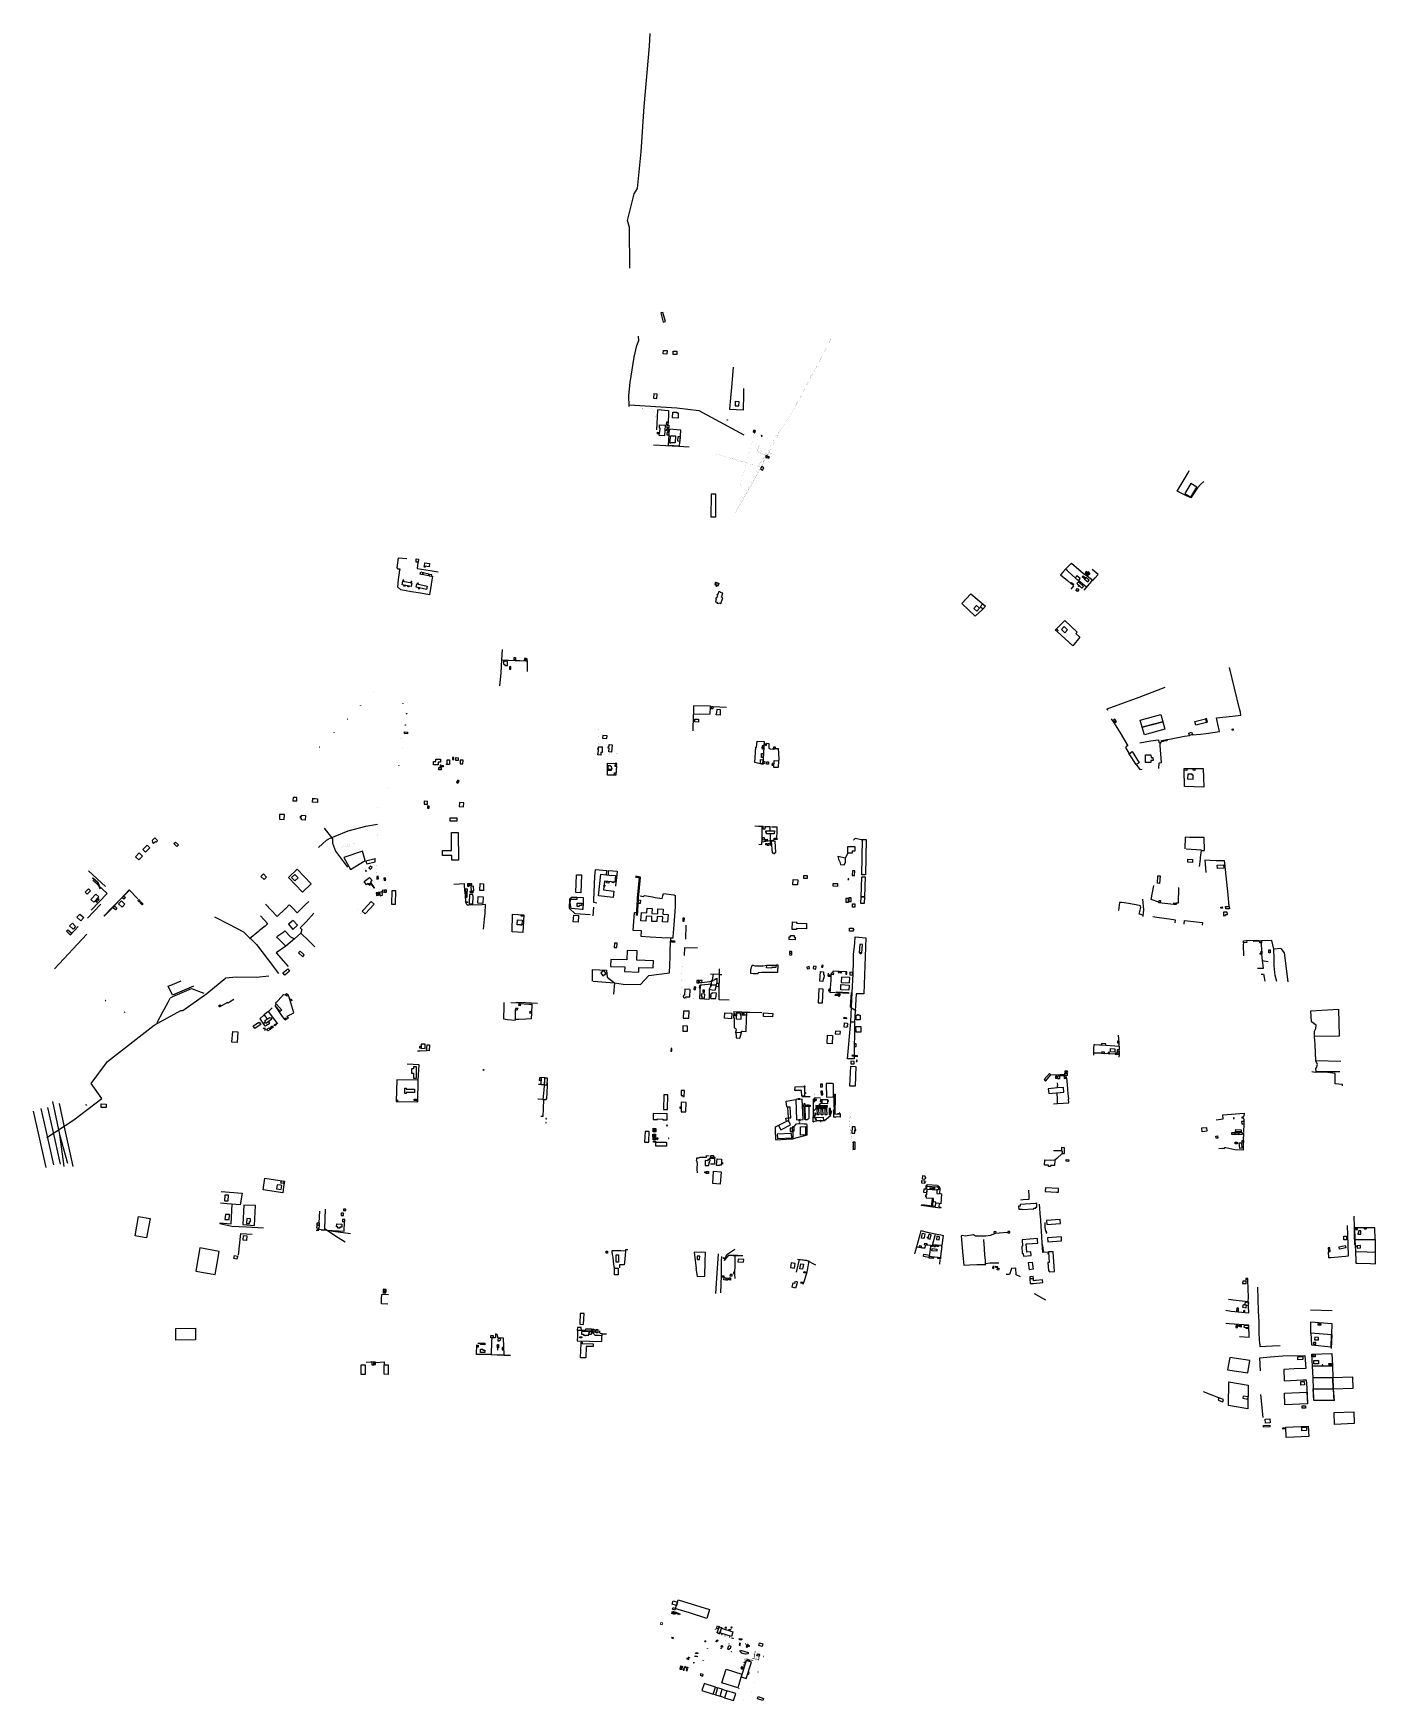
# Model space of a CAD drawing. Header units: millimetres. Extents: x 2513729 to 2517145, y 445408 to 449650.
import ezdxf

# ---------------------------------------------------------------- set-up
doc = ezdxf.new("R2010")
doc.units = ezdxf.units.MM
doc.linetypes.add('DASHED0202', pattern=[0.4, 0.2, -0.2])
doc.layers.add('Существующее', color=10, linetype='Continuous')
doc.styles.add('Line_GUGK', font='bm431.shx')
doc.styles.get("Standard").update_dxf_attribs({"font": 'arial.ttf'})
doc.styles.add('Все$0$Standard', font='txt')
doc.linetypes.add('g5_121_3', pattern='A,2,[27,GUGK_2005.shx,S=0.4,R=0,X=0,Y=0],5,[27,GUGK_2005.shx,S=0.4,R=0,X=0,Y=0],5,[27,GUGK_2005.shx,S=0.4,R=0,X=0,Y=0],3,-0.1,["V",Line_GUGK,S=1,R=0,X=0,Y=-0.5],-1.1,1', length=17.2)
doc.linetypes.add('ВЛ_0.4', pattern='A,52.7,-5.08,["ВЛ0.4кВ",Standard,S=2.54,R=0,X=-2.54,Y=-1.27],-14.08', length=71.86)
doc.linetypes.add('ВЛ_10', pattern='A,52.7,-5.08,["ВЛ10кВ",Standard,S=2.54,R=0,X=-2.54,Y=-1.27],-12.08', length=69.86)
doc.linetypes.add('Все$0$ВЛ_10', pattern='A,52.7,-5.08,["ВЛ10кВ",Все$0$Standard,S=2.54,R=0,X=-2.54,Y=-1.27],-12.08', length=69.86)
doc.linetypes.add('Все$0$кабель', pattern='A,52.7,-5.08,["каб.",Все$0$Standard,S=2.54,R=0,X=-2.54,Y=-1.27],-8.08', length=65.86)
doc.linetypes.add('ТРУБОПРОВОД_ПОДЗ_ТЕПЛОФИК', pattern='A,3.5,-1.5,["Т",Standard,S=1.5,R=0,X=-1.5,Y=-1.5],-1.5,3.5,-2,10,-2,10,-2', length=36)

msp = doc.modelspace()

# ---------------------------------------------------------------- linework, layer by layer
at = {"layer": 'Существующее', "color": 5}
for points, elevation in [([(2515247.3, 449052.8), (2515246.8, 449156.1), (2515241, 449173.7), (2515258.6, 449241.8), (2515267, 449255.5), (2515275.8, 449348.3), (2515283.7, 449463.6), (2515297.2, 449617.6), (2515299.1, 449650.1)], 74), ([(2515245.6, 448700.6), (2515244.7, 448728.3), (2515248.2, 448761.6), (2515258, 448826.4), (2515265.1, 448855.9), (2515270.5, 448868.4), (2515269.6, 448879.3)], 74), ([(2515245.5, 448704.8), (2515366.8, 448697), (2515423, 448690.4), (2515537.6, 448628.5)], 74), ([(2515345.8, 448690.1), (2515317.5, 448691.9), (2515316.9, 448673.6), (2515315.5, 448641.2)], 124.8), ([(2515345.4, 448676.2), (2515344.2, 448654.2)], 124.8), ([(2515345.9, 448690.2), (2515345.4, 448676.2)], 124.8), ([(2515344.6, 448602), (2515373.8, 448600.5), (2515375.9, 448626.2), (2515377.2, 448640.5), (2515347.4, 448643.2), (2515344.6, 448602)], 124.8), ([(2515350.7, 448626.3), (2515363.7, 448625.7), (2515362.6, 448608), (2515351.3, 448608.6), (2515351.3, 448607.3), (2515348.7, 448607.4), (2515348.9, 448611.7), (2515350, 448611.6), (2515350.7, 448626.3)], 124.8), ([(2516145.3, 448184.9), (2516126.2, 448166.9), (2516092, 448199.8), (2516114.8, 448224.2), (2516152.3, 448192.4)], 203.7), ([(2514916.9, 447990.3), (2514919.5, 448022.2), (2514920.7, 448040.1), (2514921.6, 448056.6), (2514923.4, 448082.8)], 74), ([(2514921.6, 448056.6), (2514955.6, 448054.6), (2514967.2, 448054.4), (2514986.3, 448053.3), (2514986.1, 448036.4), (2514985.9, 448026.2)], 74), ([(2515589, 447838.7), (2515587.8, 447839), (2515587.6, 447837.3)], 74), ([(2515625.7, 447799.1), (2515625.9, 447799.1), (2515626.1, 447800.8), (2515627.4, 447801.1), (2515627.4, 447801.4), (2515626.2, 447819.5), (2515625.9, 447829.3), (2515625.3, 447829.7), (2515617.7, 447830.2), (2515614.4, 447830.4), (2515613, 447828.5), (2515604.1, 447829), (2515601.7, 447830.9), (2515601.8, 447842.9), (2515594.7, 447843.6), (2515594.2, 447838.3), (2515592.8, 447838.4)], 74), ([(2515213.4, 447785.4), (2515211.8, 447762.4), (2515198, 447762.6), (2515190.3, 447762.8), (2515190.6, 447779), (2515190.5, 447793.3), (2515210, 447792.8)], 74), ([(2516664.4, 447779.9), (2516680.9, 447780), (2516706.1, 447780), (2516707.7, 447732.4), (2516658.8, 447733.9), (2516657.8, 447775.2)], 74), ([(2516678.3, 447765.1), (2516666.8, 447765.3)], 74), ([(2515586.8, 447631.9), (2515586.3, 447632), (2515574.8, 447632.6), (2515565.5, 447633)], 135.4), ([(2515583.1, 447632.2), (2515583.1, 447629.4), (2515583.3, 447599.2), (2515583, 447595.2), (2515583.3, 447593.3), (2515583.8, 447593.3)], 135.4), ([(2515604.5, 447621.3), (2515604.6, 447630.8), (2515604.6, 447631.1), (2515604.2, 447631.1), (2515599.6, 447631.4), (2515591.9, 447631.7), (2515591.3, 447631.7)], 135.4), ([(2515604.6, 447613.9), (2515604.7, 447604.4), (2515604.7, 447599.8), (2515604.7, 447596.7), (2515604.7, 447596.4)], 135.4), ([(2515622.3, 447619.6), (2515622.1, 447630.4), (2515608, 447630.8)], 135.4), ([(2515621.5, 447602.6), (2515622.3, 447619.6)], 135.4), ([(2515575.6, 447587), (2515582.9, 447586.2), (2515583.3, 447593.3), (2515583.8, 447593.3), (2515588.5, 447594.2), (2515598.6, 447595.7), (2515599.5, 447595.8), (2515604, 447596.3), (2515604.2, 447595.7), (2515604.5, 447591.4), (2515604.5, 447590.8), (2515605.3, 447583.5)], 135.4), ([(2515604, 447596.3), (2515606.1, 447596.7), (2515614.8, 447598.1)], 135.4), ([(2515796.2, 447551.3), (2515801.9, 447564.4)], 74), ([(2515816.7, 447597.5), (2515821.3, 447602.1), (2515836.3, 447598.9), (2515839, 447598.9)], 74), ([(2514575.6, 447543.6), (2514578.2, 447536.8), (2514599.1, 447542.3), (2514599, 447549.8), (2514575.6, 447543.6)], 74), ([(2515163.7, 447437.3), (2515155.7, 447438.9), (2515155.6, 447444.9), (2515158.1, 447505), (2515159.8, 447523.1), (2515188.1, 447520.6), (2515187.3, 447509.8)], 74), ([(2516772.6, 447429.6), (2516769.8, 447458.2), (2516761.3, 447539)], 140.7), ([(2516574.1, 447446.1), (2516580.6, 447481.9)], 140.7), ([(2515112.5, 447452.2), (2515128.6, 447451.5), (2515128.4, 447439), (2515128.2, 447432.4), (2515128.2, 447430.7), (2515128.1, 447429.9), (2515127.9, 447423.6), (2515127.8, 447421.2), (2515125.6, 447421.3), (2515098.4, 447423.5), (2515095.8, 447438.8), (2515096.1, 447444.2), (2515096.6, 447446.7), (2515097.4, 447446.7)], 74), ([(2515273.5, 447455.9), (2515282.4, 447453.7), (2515284.4, 447456.8), (2515294.6, 447454.8), (2515304.9, 447453), (2515312.1, 447451.6), (2515329.5, 447448.6), (2515331.5, 447455.6), (2515332.9, 447461.6), (2515359.2, 447458.3), (2515362.6, 447456.5), (2515362.9, 447427.4), (2515359.6, 447381.6), (2515357, 447351.5), (2515356.5, 447348), (2515350.6, 447348.3), (2515328.5, 447349.1), (2515299.2, 447350.5), (2515276.1, 447352), (2515276.9, 447366.9), (2515255.6, 447367.7), (2515259.1, 447413.3), (2515260.4, 447413.3), (2515266.9, 447414.4), (2515267, 447426.5), (2515266.5, 447427.1), (2515267.3, 447434.7), (2515267.2, 447436.5)], 74), ([(2516553.1, 447403.1), (2516552.5, 447406.7), (2516547.9, 447407.9), (2516543.1, 447409.1), (2516547.5, 447425.9), (2516547.1, 447430.5), (2516535.3, 447432.7), (2516510.9, 447436.8), (2516499.6, 447438.5), (2516493.3, 447439.2), (2516490.5, 447418.2)], 132.5), ([(2516553.6, 447404.9), (2516554.8, 447419.8), (2516552.9, 447447.7)], 140.7), ([(2516631.5, 447433.7), (2516593.5, 447438.4), (2516593.7, 447439.7), (2516574.1, 447446.1)], 140.7), ([(2516643.1, 447477), (2516642.3, 447436.8), (2516637.7, 447437)], 140.7), ([(2515154.8, 447427.2), (2515153.5, 447405.3)], 74), ([(2516635.3, 447386.9), (2516636.1, 447394.3), (2516625.3, 447395.9), (2516588.1, 447400.6), (2516578.4, 447402.1)], 140.7), ([(2513783.2, 447269.7), (2513865.8, 447357.9)], 74), ([(2513823.1, 447355.9), (2513843.4, 447377.5)], 74), ([(2515805.9, 447365.8), (2515805.9, 447373.5), (2515816, 447373.4), (2515815.9, 447370.4), (2515817.4, 447370.4), (2515817.4, 447368.4), (2515815.9, 447368.4), (2515815.9, 447365.7), (2515805.9, 447365.8)], -56), ([(2515152.1, 447238.6), (2515152.2, 447256.4), (2515152.5, 447268), (2515187.7, 447266.4), (2515189.5, 447248.9), (2515207.9, 447234.4), (2515230.3, 447230.8), (2515274.3, 447230.4), (2515295.9, 447253.1), (2515348.2, 447260.2), (2515349.7, 447300.9), (2515350.3, 447319), (2515351.2, 447348.3)], 74), ([(2516809.2, 447336.4), (2516807.7, 447330.9), (2516809.2, 447303)], 132.5), ([(2516809.2, 447336.4), (2516807.7, 447330.9), (2516809.2, 447303)], 132.5), ([(2516849.9, 447340.8), (2516848.6, 447341.2), (2516816.8, 447342.2)], 132.5), ([(2516833.5, 447340.5), (2516848.6, 447341.2), (2516849.9, 447340.8)], 132.5), ([(2516885.6, 447319.9), (2516880.7, 447341.8), (2516854.5, 447341.2)], 132.5), ([(2516855.5, 447314.7), (2516854.7, 447336.4)], 132.5), ([(2516904.2, 447322.2), (2516885.6, 447319.9), (2516884.9, 447317.2), (2516886, 447296.9), (2516886, 447278.2)], 132.5), ([(2516904.2, 447322.2), (2516912, 447310.7), (2516921.5, 447236.7)], 132.5), ([(2515619.4, 447279), (2515619.6, 447280.1), (2515623.8, 447280.3), (2515622.7, 447260.7), (2515583.2, 447260.6), (2515573.5, 447260.2), (2515573, 447257.3), (2515570.5, 447257), (2515560.8, 447257.3), (2515555, 447258.2), (2515555.2, 447266.8), (2515555.9, 447270.9), (2515558.9, 447279.4), (2515560.9, 447279), (2515565.2, 447277.6), (2515576.9, 447277.5), (2515586.3, 447277.7), (2515595.7, 447279.8)], 74), ([(2515619.4, 447279), (2515619.6, 447280.1), (2515623.8, 447280.3), (2515622.7, 447260.7), (2515583.2, 447260.6), (2515573.5, 447260.2), (2515573, 447257.3), (2515570.5, 447257), (2515560.8, 447257.3), (2515555, 447258.2), (2515555.2, 447266.8), (2515555.9, 447270.9), (2515558.9, 447279.4), (2515560.9, 447279), (2515565.2, 447277.6), (2515576.9, 447277.5), (2515586.3, 447277.7), (2515595.7, 447279.8)], 74), ([(2516844.5, 447271.7), (2516855.5, 447271.6), (2516860, 447271.5), (2516856.9, 447291.3)], 132.5), ([(2516856.9, 447291.3), (2516855.6, 447307.6)], 132.5), ([(2516856.9, 447291.3), (2516861.1, 447290.6), (2516872, 447288.5)], 132.5), ([(2516885.9, 447278.1), (2516887.4, 447261.1), (2516888.8, 447253.8), (2516892.7, 447238.8)], 132.5), ([(2514136.6, 447226.2), (2514083.7, 447203.3), (2514072.9, 447225.8), (2514071.7, 447225.3)], 74), ([(2514072.9, 447225.9), (2514079.7, 447228.8), (2514105.9, 447239.8)], 74), ([(2515153.6, 447238.8), (2515207.9, 447234.3), (2515205.6, 447205.6)], 74), ([(2515430.8, 447234.9), (2515451.2, 447237.8), (2515454.7, 447239.6), (2515457.4, 447241.7), (2515460.5, 447256.1)], 74), ([(2516854.1, 447256.7), (2516859.8, 447256.7), (2516860.3, 447253.6), (2516860.8, 447251.9), (2516863.5, 447238.8)], 132.5), ([(2514239.7, 447192), (2514228.9, 447185.3), (2514226.9, 447184.1), (2514224.8, 447182.7), (2514223.8, 447184.5), (2514202.2, 447172.2)], 74), ([(2515793.7, 447132.6), (2515800.8, 447132), (2515800.5, 447128.9), (2515801.7, 447128.8), (2515801.5, 447127), (2515800.4, 447127), (2515800.1, 447124.1), (2515801.2, 447123.9), (2515801.1, 447122.8), (2515800, 447122.9), (2515799.8, 447120.9), (2515792.7, 447121.6), (2515793.7, 447132.6)], 74), ([(2516428.2, 447050.3), (2516427.7, 447054.8), (2516428, 447067.1), (2516428.6, 447077.3), (2516430.7, 447077.2), (2516442.5, 447077.1), (2516447.7, 447076.8), (2516458.8, 447076.1), (2516492.3, 447073.6), (2516492.1, 447081.5), (2516491.1, 447101.6)], 74), ([(2516492.3, 447073.6), (2516492.3, 447072.3), (2516492.6, 447067), (2516492.6, 447065.8), (2516492, 447065), (2516492.6, 447057.7), (2516492.4, 447053.1), (2516486.4, 447053.3), (2516485.2, 447052.4), (2516482.1, 447052.6), (2516454.8, 447054.7), (2516447.3, 447055.3), (2516438.4, 447055.4), (2516427.8, 447055.5)], 74), ([(2514709, 446986.8), (2514711, 447025.6), (2514680.9, 447027.3)], 74), ([(2516492.4, 447053.1), (2516491.8, 447045.5)], 74), ([(2515020.6, 446895.3), (2515026.6, 446895.2), (2515027.8, 446914.2), (2515028.6, 446937.5), (2515034.3, 446937.8), (2515035.8, 446939.9), (2515037.2, 446954.8), (2515038, 446973.3), (2515037.7, 446980.3)], 211.3), ([(2515648.5, 446918.1), (2515646.8, 446919.2), (2515644.9, 446933.7), (2515669.6, 446937.5)], 74), ([(2515685.9, 446945), (2515692, 446945.1), (2515705.9, 446945.3)], 74), ([(2515692.3, 446923.4), (2515698.4, 446923.7), (2515701.5, 446923.9)], 74), ([(2515693.7, 446886.9), (2515698.6, 446887.1), (2515703.9, 446890.4), (2515704, 446918), (2515701.9, 446919.6), (2515692.6, 446919.4), (2515692.6, 446919.4), (2515692.6, 446919.4)], 74), ([(2515618.7, 446834.8), (2515617.7, 446860), (2515617.8, 446868.2), (2515624.6, 446871.8), (2515625.8, 446871.6)], 74), ([(2515618.7, 446834.8), (2515657.6, 446837.2), (2515663.3, 446837.7), (2515663.3, 446837.7), (2515663.1, 446850.9), (2515663.1, 446853.2), (2515663.1, 446855.8), (2515661.5, 446861.9), (2515661.7, 446868.6), (2515665.3, 446868.3), (2515665.6, 446868.7), (2515671.7, 446875.5), (2515678.6, 446876.3), (2515690.9, 446875.9), (2515696.5, 446875.7), (2515697.9, 446872.4), (2515698, 446847.1), (2515663.3, 446837.7)], 74), ([(2515678.6, 446876.3), (2515678.7, 446877.2), (2515680.2, 446879.7)], 74), ([(2515714.2, 446880.6), (2515720.7, 446883.3)], 74), ([(2515719.7, 446883.4), (2515722.1, 446883.5)], 74), ([(2515720.7, 446883.3), (2515742.5, 446884.4)], 74), ([(2515738, 446881.9), (2515737.9, 446884.3)], 74), ([(2515419.1, 446750.7), (2515419, 446760.3), (2515419, 446764.9), (2515418.9, 446765.4), (2515419.3, 446771), (2515419.1, 446774.3), (2515419, 446780.3), (2515417.8, 446781.1), (2515416.6, 446781.7), (2515417.5, 446784.7), (2515418.1, 446789.1), (2515423.1, 446788.8), (2515426.6, 446791.3), (2515429.3, 446790.9), (2515429.5, 446790.9), (2515431.6, 446790.9), (2515431.8, 446790.9), (2515434, 446791), (2515434.3, 446790.7), (2515442, 446790.6), (2515442, 446793.8), (2515442, 446795.2), (2515449.4, 446794.6)], 74), ([(2515463.9, 446785.6), (2515459.9, 446787.2), (2515452.2, 446787.5), (2515448.4, 446787.2)], 74), ([(2515452.9, 446774.1), (2515463.7, 446774), (2515463.9, 446785.6), (2515464.2, 446790), (2515461.5, 446790)], 74), ([(2516029.6, 446718.7), (2516004.8, 446720.4), (2516002.3, 446719.8), (2516000.7, 446717.2)], 74), ([(2516029.6, 446718.7), (2516004.8, 446720.4), (2516002.3, 446719.8), (2516000.7, 446717.2)], 74), ([(2514207.6, 446703.4), (2514260.4, 446699.7), (2514255.8, 446669.9), (2514222.5, 446672.4), (2514205.9, 446673.6)], 74), ([(2516034.5, 446672.9), (2516033.8, 446664.7), (2516038.3, 446664.1), (2516038.1, 446661.1), (2516024.5, 446663), (2515989.6, 446667.8), (2515990, 446670.8), (2516023.7, 446666.1), (2516025.3, 446666), (2516026.2, 446673.7)], 74), ([(2516034.5, 446672.9), (2516033.8, 446664.7), (2516038.3, 446664.1), (2516038.1, 446661.1), (2516024.5, 446663), (2515989.6, 446667.8), (2515990, 446670.8), (2516023.7, 446666.1), (2516025.3, 446666), (2516026.2, 446673.7)], 74), ([(2516015.6, 446667), (2516015.7, 446668.2), (2516016, 446671.8), (2516017.2, 446684), (2516019, 446683.8), (2516017.7, 446670.4), (2516017.4, 446667), (2516017.4, 446666.8)], 74), ([(2516015.6, 446667), (2516015.7, 446668.2), (2516016, 446671.8), (2516017.2, 446684), (2516019, 446683.8), (2516017.7, 446670.4), (2516017.4, 446667), (2516017.4, 446666.8)], 74), ([(2514202.9, 446623.6), (2514232.8, 446621.4), (2514235.5, 446671.4)], 74), ([(2514457, 446623.9), (2514458.7, 446653.6)], 74), ([(2514251.8, 446542), (2514257.4, 446596.6), (2514286.5, 446594.9)], 74), ([(2514448.9, 446605.1), (2514456.3, 446604.8), (2514456.2, 446609.6)], 74), ([(2514462.2, 446606.3), (2514520.7, 446602.7), (2514521.4, 446627)], 74), ([(2516024.5, 446595.6), (2516023.1, 446590.8), (2516019.2, 446575.1), (2516016.8, 446566.6)], 74), ([(2515488.2, 446528.3), (2515494.3, 446543.2), (2515514.1, 446556.9)], 74), ([(2516004.4, 446585.6), (2516006.3, 446586.4), (2516005, 446588)], 74), ([(2515465.8, 446444), (2515469.4, 446495.4), (2515472.5, 446544.9)], 74), ([(2515480.4, 446538.5), (2515480.1, 446528), (2515479.4, 446489), (2515478.3, 446446.1)], 74), ([(2515488.2, 446528.3), (2515499, 446542), (2515521.4, 446541.3)], 74), ([(2515509.9, 446540.5), (2515513.6, 446540.4), (2515514.7, 446540.7), (2515535.1, 446540.6)], 74), ([(2515514.7, 446540.7), (2515514.7, 446537.8), (2515514.2, 446520.5), (2515514, 446492.1), (2515514.4, 446481.8)], 74), ([(2515671.4, 446498.5), (2515678.6, 446530.8), (2515680.6, 446530.8), (2515702.6, 446527.1), (2515698.2, 446503.1), (2515696.7, 446494.6), (2515689.8, 446473.7), (2515687.5, 446466.7)], 74), ([(2515674.1, 446531.7), (2515696.9, 446528.9), (2515719.8, 446516.6)], 74), ([(2516822, 446419.4), (2516820.8, 446423.9), (2516821.2, 446434.3), (2516820.2, 446477.8), (2516820.1, 446479.3)], 74), ([(2516770.8, 446429.8), (2516777.5, 446428.6), (2516782.6, 446428.1), (2516820.8, 446423.9)], 74), ([(2516850, 446314.8), (2516849.1, 446342.7), (2516848.3, 446370.9), (2516847.2, 446399.9), (2516846.4, 446429.3), (2516845.1, 446460.2)], 74), ([(2516763.7, 446401.4), (2516777.4, 446399.3), (2516822.1, 446394.6), (2516821.7, 446410.8), (2516820.9, 446413.4)], 74), ([(2514895.9, 446331.5), (2514895.7, 446322), (2514894.8, 446288.5), (2514910, 446288.3), (2514921.3, 446288), (2514925.5, 446288), (2514927.2, 446288), (2514927.6, 446288.3), (2514925.8, 446330.2), (2514911.8, 446330.9), (2514910.3, 446339.3), (2514905.8, 446341.2), (2514905.6, 446332.2), (2514904.2, 446331), (2514901.1, 446330.9), (2514899.8, 446331.5)], 74), ([(2516823.2, 446332.4), (2516822.7, 446363.1), (2516772.6, 446367.3), (2516764.3, 446367.6)], 74), ([(2514910.4, 446305.9), (2514910.3, 446299.5)], 74), ([(2516850, 446314.8), (2516850.2, 446309.3), (2516882.3, 446310.9), (2516902.4, 446312)], 74), ([(2514590.7, 446269.3), (2514588.1, 446269.2), (2514576.5, 446268.9)], 74), ([(2514600.7, 446268.8), (2514622.4, 446269.9), (2514622.5, 446262.7)], 74), ([(2514927.6, 446288.3), (2514927.8, 446287.4), (2514943.5, 446287.3)], 74), ([(2516851.8, 446247.6), (2516850.8, 446280.5), (2516877.1, 446282.6), (2516908.9, 446285.1)], 74), ([(2516908.9, 446285.1), (2516965, 446286.6)], 74), ([(2516746.3, 446178.3), (2516706.8, 446193.5)], 74), ([(2516858.9, 446129), (2516852.8, 446186.7)], 74)]:
    msp.add_lwpolyline(points, dxfattribs=dict(at, elevation=elevation))
for points, elevation in [([(2515325.8, 448939.2), (2515332.5, 448915.6), (2515337.7, 448917.1), (2515331.5, 448940.3)], 124.8), ([(2515332.8, 448843.5), (2515342.3, 448842.9), (2515341.7, 448834.3), (2515332.3, 448835)], 74), ([(2515357.8, 448841.8), (2515367.3, 448841.2), (2515366.7, 448832.7), (2515357.3, 448833.3)], 74), ([(2515307.2, 448722.3), (2515316.1, 448721.5), (2515317.2, 448732.4), (2515308.2, 448733.2)], 74), ([(2515344.1, 448654.2), (2515341, 448654.3), (2515341.4, 448661.7), (2515344.6, 448661.6)], 124.8), ([(2515342.1, 448646.2), (2515342.2, 448653.5), (2515346.9, 448653.3), (2515346.5, 448646.1)], 124.8), ([(2515346.6, 448634.8), (2515346.2, 448627.5), (2515342.4, 448627.7), (2515342.7, 448635)], 124.8), ([(2515345.8, 448636.8), (2515346.3, 448643), (2515343.9, 448643.2), (2515343.4, 448637)], 124.8), ([(2515374.9, 448612), (2515369.7, 448612.6), (2515370.6, 448624.4), (2515375.7, 448624)], 124.8), ([(2515565.2, 448634.5), (2515561.7, 448635.3), (2515562.9, 448640.5), (2515566.4, 448639.6)], 74), ([(2515465.8, 448252.7), (2515464.2, 448248), (2515467, 448247), (2515466.7, 448245.7), (2515468.6, 448245.1), (2515469, 448246.4), (2515471.8, 448245.4), (2515473.4, 448250.2)], 74), ([(2515466.7, 448245.7), (2515467, 448247), (2515464.2, 448248), (2515465.8, 448252.7), (2515473.4, 448250.2), (2515471.8, 448245.4), (2515469, 448246.4), (2515468.6, 448245.1), (2515466.7, 448245.7)], 74), ([(2515475.5, 448230.3), (2515474.9, 448228.5), (2515473.2, 448229), (2515471, 448222.3), (2515469.3, 448222.8), (2515468.3, 448219.7), (2515470.2, 448219.1), (2515468.3, 448213.8), (2515466.6, 448214.3), (2515465.5, 448211.2), (2515467.3, 448210.6), (2515465.1, 448203.9), (2515469.1, 448202.6), (2515468.5, 448200.6), (2515472.1, 448199.4), (2515472.7, 448201.4), (2515478.9, 448199.4), (2515483.7, 448214.3), (2515480.5, 448215.3), (2515483.8, 448225.5), (2515477.2, 448227.7), (2515477.8, 448229.6)], 74), ([(2516122.4, 448187.1), (2516129.9, 448180.1), (2516137.3, 448187.4), (2516129.8, 448194.3)], 203.7), ([(2516145.3, 448184.9), (2516138.4, 448191), (2516145.2, 448198.5), (2516152.3, 448192.4)], 203.7), ([(2516779.7, 447877.4), (2516779.6, 447880.2), (2516782.5, 447880.3), (2516782.6, 447877.4)], 74), ([(2515587.6, 447837.3), (2515583.6, 447837.6), (2515583.2, 447831.2), (2515587.2, 447831)], 74), ([(2515587, 447829), (2515585, 447829.1), (2515585.1, 447830.8), (2515587.1, 447830.7)], 74), ([(2515592.8, 447838.4), (2515589, 447838.7), (2515589.3, 447842.7), (2515593.1, 447842.4)], 74), ([(2515612.3, 447831), (2515617.9, 447830.6), (2515618.2, 447833.9), (2515612.6, 447834.4)], 74), ([(2515192, 447777.1), (2515191.8, 447787.6), (2515192, 447787.8), (2515197.7, 447787.8), (2515198, 447787.6), (2515198.1, 447785.4), (2515200.2, 447785.3), (2515200.3, 447779.6), (2515201.7, 447779.6), (2515201.6, 447778.1), (2515200.3, 447778.1), (2515200.3, 447777.2)], 74), ([(2515192.4, 447774.6), (2515192.3, 447777.1), (2515199.5, 447777.2), (2515199.5, 447774.8)], 74), ([(2515209.5, 447785.7), (2515213.4, 447785.4), (2515214.1, 447792.5), (2515210.1, 447792.7)], 74), ([(2515565.8, 447800), (2515566.2, 447800), (2515566.2, 447800.3), (2515565.9, 447800.4)], 74), ([(2515584.8, 447791.9), (2515579.4, 447792.4), (2515580.2, 447802.3), (2515585.5, 447801.9)], 74), ([(2515585.9, 447807.3), (2515582, 447807.4), (2515582.2, 447817.9), (2515586.2, 447817.8)], 74), ([(2515589.7, 447792.3), (2515586.5, 447792.8), (2515587.3, 447798.2), (2515590.6, 447797.8)], 74), ([(2515599.8, 447790.6), (2515595.2, 447791), (2515595.9, 447796.9), (2515600.5, 447796.5)], 74), ([(2515609, 447788.5), (2515610.9, 447788.5), (2515611.1, 447792.5), (2515609.2, 447792.5)], 74), ([(2515614.7, 447799.7), (2515625.7, 447799.1), (2515624.6, 447782), (2515613.7, 447782.7)], 74), ([(2516664.3, 447775), (2516657.8, 447775.2), (2516657.9, 447780.1), (2516664.4, 447779.9)], 74), ([(2516664.3, 447775), (2516657.8, 447775.2), (2516657.9, 447780.1), (2516664.4, 447779.9)], 74), ([(2516664.3, 447775), (2516657.8, 447775.2), (2516657.9, 447780.1), (2516664.4, 447779.9)], 74), ([(2516684.7, 447774.8), (2516680.7, 447775.1), (2516680.9, 447780), (2516685, 447779.7)], 74), ([(2516684.7, 447774.8), (2516680.7, 447775.1), (2516680.9, 447780), (2516685, 447779.7)], 74), ([(2516684.7, 447774.8), (2516680.7, 447775.1), (2516680.9, 447780), (2516685, 447779.7)], 74), ([(2515208, 447768.7), (2515211.9, 447768.4), (2515211.5, 447762.6), (2515207.6, 447762.8)], 74), ([(2516678.3, 447765.1), (2516666.8, 447765.3), (2516666.6, 447753.3), (2516680.6, 447753), (2516680.8, 447762.5), (2516678.1, 447762.5)], 74), ([(2514794.3, 447546.5), (2514794.1, 447558.6), (2514770.4, 447558.2), (2514770.2, 447570.9), (2514793.9, 447571.3), (2514793.4, 447616.8), (2514810.6, 447617.2), (2514811.5, 447546.9)], 212.4), ([(2515586.8, 447631.9), (2515591.3, 447631.7), (2515590.9, 447625.2), (2515586.5, 447625.4)], 135.4), ([(2515593.2, 447621.1), (2515597.5, 447621.2), (2515604.5, 447621.3), (2515612.3, 447621.4), (2515615, 447621.4), (2515614.9, 447613.9), (2515595.1, 447613.8), (2515595.1, 447617), (2515593.2, 447617)], 135.4), ([(2513997.5, 447547.4), (2514006.9, 447557.1), (2513998.8, 447564.9), (2513989.4, 447555.3)], 137.3), ([(2514026.2, 447578), (2514014.7, 447566.5), (2514007.7, 447573.5), (2514019.3, 447585)], 137.3), ([(2514031.4, 447593.5), (2514035.5, 447589.2), (2514040.5, 447594), (2514041.3, 447593.1), (2514042.7, 447593.1), (2514044.9, 447595.2), (2514045, 447596.6), (2514038.7, 447603.2), (2514031.4, 447596.3), (2514032.8, 447594.8)], 137.3), ([(2514087.3, 447588.8), (2514091, 447592.7), (2514098.7, 447585.4), (2514094.9, 447581.5)], 137.3), ([(2515589.8, 447603.5), (2515584.5, 447603), (2515585, 447598.2), (2515590.4, 447598.7)], 135.4), ([(2515590.9, 447599.5), (2515596.4, 447600), (2515596.8, 447596.6), (2515591.3, 447596.1)], 135.4), ([(2515595.7, 447585.8), (2515593.5, 447585.7), (2515593.5, 447588.6), (2515595.7, 447588.6)], 135.4), ([(2515601.2, 447583.6), (2515597.7, 447583.9), (2515598.2, 447589.1), (2515601.7, 447588.8)], 135.4), ([(2515616.9, 447594.6), (2515607.1, 447593.8), (2515609.2, 447565), (2515613.2, 447565.3), (2515613.3, 447563.2), (2515616.6, 447563.4), (2515616.5, 447565.5), (2515619.1, 447565.7)], 135.4), ([(2515621.6, 447601.1), (2515621.8, 447598.7), (2515614.8, 447598.1), (2515614.5, 447602.1), (2515621.5, 447602.6)], 135.4), ([(2515802, 447581.2), (2515819.7, 447581.1), (2515819.7, 447569.4), (2515813, 447569.4), (2515813, 447564.5), (2515801.9, 447564.4)], 74), ([(2515837.3, 447509.2), (2515839, 447598.9), (2515848.8, 447598.7), (2515847.1, 447509)], 74), ([(2515776.2, 447555.5), (2515778.6, 447548.7), (2515781.3, 447541.9), (2515783.1, 447535.3), (2515792.5, 447534.5), (2515796.4, 447540.9), (2515796.2, 447551.3)], 74), ([(2514308.4, 447505.3), (2514314.9, 447511.7), (2514323, 447503.4), (2514316.5, 447497)], 74), ([(2514386.6, 447502.7), (2514394.9, 447510.2), (2514402.9, 447501.3), (2514394.7, 447493.8)], 74), ([(2514386.6, 447502.7), (2514394.9, 447510.2), (2514402.9, 447501.3), (2514394.7, 447493.8)], 74), ([(2515111.8, 447509.3), (2515124.5, 447508.8), (2515122.8, 447463.6), (2515109.8, 447464)], 74), ([(2515173.9, 447510.8), (2515201.8, 447507.6), (2515201.9, 447508.6), (2515210.7, 447507.6), (2515208.8, 447490.7), (2515183, 447493.4), (2515180.4, 447470.8), (2515206.3, 447467.8), (2515204.5, 447451.7), (2515167.6, 447456)], 74), ([(2515183.8, 447483.1), (2515183.4, 447480.6), (2515181.5, 447480.8), (2515181.8, 447483.3)], 74), ([(2515194.6, 447492.2), (2515194, 447487.7), (2515187.5, 447488.5), (2515188, 447492.9)], 74), ([(2515205.6, 447489.2), (2515202.7, 447489.4), (2515202.9, 447491.3), (2515205.8, 447491)], 74), ([(2515663.1, 447497.2), (2515674.5, 447496.5), (2515673.8, 447483.4), (2515662.3, 447484.1)], 74), ([(2515690.3, 447507.7), (2515698.7, 447507.1), (2515698.2, 447499.8), (2515689.8, 447500.3)], 74), ([(2515804.4, 447499), (2515802.5, 447499), (2515802.4, 447497.3), (2515804.3, 447497.3)], 74), ([(2515813.3, 447507.3), (2515819.1, 447507.1), (2515819.9, 447519), (2515814, 447519.3)], 74), ([(2515835.1, 447453.1), (2515845, 447452.9), (2515847, 447502.9), (2515837.2, 447503.1)], 74), ([(2516595.4, 447487), (2516589.7, 447487.8), (2516591.2, 447506.9), (2516597, 447506.4)], 132.5), ([(2515097.6, 447452.7), (2515112.5, 447452.2), (2515112.1, 447446.2), (2515097.4, 447446.7)], 74), ([(2515113.5, 447437.4), (2515125, 447437.2), (2515124.7, 447430.8), (2515118, 447430.8), (2515118, 447428.7), (2515113.2, 447428.8)], 74), ([(2515267.2, 447436.5), (2515267.7, 447445.2), (2515274.5, 447444.9), (2515274, 447436.1)], 74), ([(2515797.1, 447439.7), (2515803.3, 447439.6), (2515803.4, 447448.7), (2515797.3, 447448.8)], 74), ([(2515834.5, 447437.1), (2515844.3, 447436.8), (2515845, 447452.9), (2515835.1, 447453.1)], 74), ([(2516593.7, 447439.8), (2516594, 447444.1), (2516597.6, 447443.8), (2516597.1, 447439.2)], 132.5), ([(2516637.7, 447433.4), (2516631.5, 447433.7), (2516631.7, 447437.7), (2516637.8, 447437.4)], 140.7), ([(2513857.7, 447400.6), (2513849.9, 447392.3), (2513840.4, 447401.2), (2513848.1, 447409.5)], 74), ([(2514948.5, 447409.2), (2514977.6, 447407.2), (2514975.1, 447362.2), (2514947.6, 447363.8)], 138.2), ([(2514961.4, 447394.4), (2514973.4, 447393.7), (2514972.7, 447381.7), (2514972, 447380.8), (2514969.6, 447380.9), (2514969.1, 447381.9), (2514963.2, 447382.3), (2514960.7, 447382.4)], 138.2), ([(2514976.4, 447407.2), (2514976.3, 447403.9), (2514970.7, 447404.2), (2514970.9, 447407.4)], 138.2), ([(2515104.5, 447406.5), (2515116.6, 447405.7), (2515115.6, 447388.6), (2515103.4, 447389.4)], 74), ([(2515276.6, 447413.1), (2515290.3, 447412.2), (2515291.1, 447424.3), (2515304.2, 447423.6), (2515303.5, 447411.1), (2515318.2, 447410.3), (2515318.8, 447422.8), (2515331.7, 447422), (2515331.2, 447409.3), (2515345.1, 447408.4), (2515343.4, 447388.7), (2515330.7, 447389.3), (2515331.4, 447402), (2515316.7, 447402.8), (2515316, 447390.1), (2515302.9, 447390.7), (2515303.5, 447403.2), (2515288.8, 447404), (2515288.2, 447391.5), (2515275.3, 447392.1)], 74), ([(2515814, 447435.7), (2515820, 447435.6), (2515819.9, 447426.9), (2515813.9, 447427)], 74), ([(2516757.6, 447413.9), (2516757.9, 447407.7), (2516758, 447407.7), (2516758.2, 447405.3), (2516763, 447405.6), (2516762.7, 447408), (2516767.8, 447408.3), (2516767.4, 447414.3)], 140.7), ([(2516763.7, 447422.8), (2516763.4, 447428.7), (2516772.3, 447429), (2516772.9, 447423.1)], 140.7), ([(2513837.1, 447377.8), (2513830.4, 447371), (2513821.8, 447379.3), (2513829, 447386.3)], 74), ([(2515198.8, 447294.1), (2515198.1, 447276.2), (2515234.4, 447274.8), (2515233.7, 447262.9), (2515270.3, 447261.7), (2515270.6, 447273.5), (2515306.6, 447272.5), (2515307.3, 447290.5), (2515265.3, 447291.8), (2515266.2, 447316.2), (2515240.7, 447316.9), (2515239.9, 447292.8)], 74), ([(2515208.2, 447335.4), (2515207.7, 447324.4), (2515214.4, 447324.1), (2515214.8, 447335)], 74), ([(2515809.5, 447135), (2515813.3, 447209.5), (2515815.4, 447257.7), (2515816.7, 447288.9), (2515816.8, 447306.6), (2515819, 447327.6), (2515819.2, 447328.7), (2515819.4, 447334.8), (2515820.5, 447351.2), (2515847.7, 447349.2), (2515842.5, 447206.3), (2515822.8, 447206.7), (2515819.1, 447134.4)], -56), ([(2516850.1, 447336.2), (2516850, 447340.9), (2516854.5, 447341.2), (2516854.8, 447336.4)], 132.5), ([(2516850.1, 447336.2), (2516850, 447340.9), (2516854.5, 447341.2), (2516854.7, 447336.4)], 132.5), ([(2515619.4, 447279), (2515619.1, 447273.5), (2515607.8, 447273.8), (2515607.7, 447272), (2515595.4, 447272.6), (2515595.7, 447279.8)], 74), ([(2515619.4, 447279), (2515619.1, 447273.5), (2515607.8, 447273.8), (2515607.7, 447272), (2515595.4, 447272.6), (2515595.7, 447279.8)], 74), ([(2515178.8, 447252.2), (2515186.9, 447257.9), (2515181.5, 447265.8), (2515173.4, 447260.3)], 74), ([(2514202.9, 447173.9), (2514201.3, 447176.8), (2514204.1, 447178.4), (2514205.8, 447175.6)], 74), ([(2514202.9, 447173.9), (2514201.3, 447176.8), (2514204.1, 447178.4), (2514205.8, 447175.6)], 74), ([(2515792.7, 447146.7), (2515798.7, 447145.8), (2515798.2, 447142.8), (2515792.2, 447143.6)], 74), ([(2515829.5, 447154.3), (2515829.6, 447152.3), (2515833.2, 447152.3), (2515833.2, 447140.1), (2515823.1, 447140), (2515823.1, 447152.3), (2515826.7, 447152.3), (2515826.8, 447154.3)], 74), ([(2515750.4, 447101.2), (2515763, 447100.8), (2515762.4, 447079.6), (2515749.7, 447080)], 74), ([(2515783.4, 447111), (2515770.4, 447111.9), (2515769.9, 447104.9), (2515782.9, 447104)], 74), ([(2515809.5, 447135), (2515819.1, 447134.4), (2515818.1, 447041.1), (2515801.4, 447041.4)], 74), ([(2515822.7, 447123), (2515835, 447123.3), (2515835.1, 447119.8), (2515835.2, 447119.8), (2515835.3, 447108.9), (2515823, 447108.9)], 74), ([(2516491.9, 447097.3), (2516491.7, 447097.3), (2516491.8, 447097.2), (2516492, 447097.2)], 74), ([(2516447.7, 447076.8), (2516458.8, 447076.1), (2516458.9, 447079.6), (2516447.8, 447080.3)], 74), ([(2516447.8, 447055.3), (2516454.9, 447054.8), (2516455.2, 447058.2), (2516448, 447058.8)], 74), ([(2516464.1, 447054.3), (2516467.9, 447054.1), (2516468.1, 447057.1), (2516464.2, 447057.3)], 74), ([(2516481.3, 447058.4), (2516470, 447059), (2516470.4, 447067.4), (2516481.7, 447066.8)], 74), ([(2516482.6, 447052.6), (2516485.2, 447052.4), (2516485.4, 447055.4), (2516482.8, 447055.6)], 74), ([(2516486.4, 447053.3), (2516492.4, 447053.1), (2516492.6, 447057.9), (2516486.5, 447058.1)], 74), ([(2516488.1, 447065), (2516492, 447065), (2516492, 447058), (2516488.2, 447058)], 74), ([(2516491.6, 447086.2), (2516488.5, 447086.3), (2516488.4, 447082.2), (2516491.5, 447082.1)], 74), ([(2516492.5, 447065.3), (2516492.3, 447065.3), (2516492.3, 447065.2), (2516492.5, 447065.2)], 74), ([(2514704.6, 446991.8), (2514704.6, 447020.5), (2514696.9, 447020.5), (2514696.9, 447015.9), (2514691.9, 447015.9), (2514692, 447004.5), (2514697, 447004.5), (2514697, 446991.8)], 74), ([(2516492.7, 447039.2), (2516492.5, 447039.2), (2516492.5, 447039.1), (2516492.7, 447039.1)], 74), ([(2514654.2, 446987.4), (2514652.7, 446932.5), (2514707.8, 446931.9), (2514709, 446986.8)], 74), ([(2515667.6, 446970.1), (2515689.8, 446970.5), (2515691.5, 446972.6), (2515693.6, 446971), (2515691.8, 446968.7), (2515692, 446955.1), (2515694.5, 446955.1), (2515694.5, 446952.7), (2515692, 446952.7), (2515692.1, 446946.1), (2515684.8, 446946), (2515684.5, 446960.4), (2515666.9, 446960.1)], 74), ([(2514655.7, 446933.5), (2514654.1, 446933.5), (2514654.1, 446936.3), (2514655.7, 446936.4)], 74), ([(2514675, 446966.1), (2514678, 446966.1), (2514678, 446963.7), (2514678.5, 446963.7), (2514678.5, 446964), (2514699.2, 446963.8), (2514699.2, 446963.5), (2514699.5, 446963.5), (2514699.5, 446955.4), (2514699.2, 446955.4), (2514699.2, 446955.1), (2514678.5, 446955.3), (2514678.5, 446955.6), (2514678, 446955.6), (2514678, 446953.1), (2514674.9, 446953.1), (2514675, 446966.1)], 74), ([(2514698.8, 446938.7), (2514704.8, 446938.6), (2514704.8, 446934.6), (2514698.8, 446934.7)], 74), ([(2515671.5, 446886.1), (2515688, 446886.8), (2515686.1, 446938.2), (2515669.6, 446937.5)], 74), ([(2515679.6, 446938), (2515675.9, 446937.8), (2515675.8, 446940.1), (2515679.5, 446940.2)], 74), ([(2515770.2, 446924.4), (2515767.3, 446924.4), (2515767.1, 446947.6), (2515767.1, 446951.2), (2515770.1, 446951.2)], 74), ([(2513914.6, 446916.9), (2513902, 446917.3), (2513902.2, 446926.5), (2513914.9, 446926)], 74), ([(2515033.5, 446888.2), (2515035, 446888.2), (2515034.9, 446888.9), (2515033.5, 446888.9)], 211.9), ([(2515306.6, 446886.9), (2515317.7, 446886.5), (2515317.8, 446888.3), (2515331.2, 446887.8), (2515331.1, 446886.1), (2515342.2, 446885.7), (2515342.6, 446900.8), (2515307, 446902)], 74), ([(2515650.8, 446884.3), (2515645.6, 446881.7), (2515644.6, 446889.9), (2515650.3, 446890.6)], 74), ([(2515650.2, 446890.6), (2515657, 446891), (2515655.2, 446918.5), (2515648.5, 446918.1)], 74), ([(2515680.9, 446886.5), (2515677.4, 446886.3), (2515677.5, 446883.6), (2515681, 446883.6)], 74), ([(2515714.6, 446896.2), (2515714.2, 446896.1), (2515714.3, 446892.4), (2515718.5, 446892.5), (2515718.2, 446896.3)], 74), ([(2515714.3, 446903.1), (2515719.9, 446903.3), (2515719.9, 446897.8), (2515714.4, 446897.9)], 74), ([(2515718.2, 446897.8), (2515718.2, 446896.3), (2515714.6, 446896.2), (2515714.4, 446897.9)], 74), ([(2515719.4, 446886.9), (2515719.2, 446890.3), (2515721.8, 446890.4), (2515721.7, 446891.9), (2515739.6, 446892.7), (2515740, 446884.4), (2515722.1, 446883.5), (2515721.9, 446887)], 74), ([(2515750.1, 446919.6), (2515750.1, 446921.9), (2515720.3, 446922.4), (2515720.3, 446920.1)], 74), ([(2515749.1, 446915.3), (2515749, 446917.5), (2515720.5, 446917.1), (2515720.6, 446914.9)], 74), ([(2515724.5, 446898.4), (2515723.9, 446913.9), (2515727.6, 446913.9), (2515728.2, 446898.5)], 74), ([(2515734.5, 446898.8), (2515733.8, 446914.1), (2515737.5, 446914.2), (2515738.1, 446898.8)], 74), ([(2515744.5, 446898.9), (2515744.1, 446914.3), (2515747.8, 446914.3), (2515748.2, 446898.9)], 74), ([(2515758.3, 446914.8), (2515754.2, 446914.6), (2515754.7, 446899.1), (2515759, 446899.3)], 74), ([(2515769.7, 446923.5), (2515766.6, 446923.5), (2515766.9, 446911.1), (2515765.4, 446911.1), (2515765.5, 446901.3), (2515765.5, 446901.1), (2515769.8, 446901.1), (2515769.7, 446911.1), (2515770, 446911.1)], 74), ([(2515033.4, 446878.5), (2515034.8, 446878.4), (2515034.8, 446879.1), (2515033.4, 446879.2)], 74), ([(2515296.4, 446856), (2515285.9, 446856.3), (2515284.9, 446829.1), (2515295.4, 446828.7)], 74), ([(2515305.9, 446845), (2515312.7, 446845), (2515312.6, 446841), (2515305.9, 446841.1)], 74), ([(2515306.1, 446849.3), (2515312.9, 446849.3), (2515312.9, 446845.3), (2515306.1, 446845.4)], 74), ([(2515306.5, 446859.4), (2515313.3, 446859.4), (2515313.2, 446855.4), (2515306.5, 446855.5)], 74), ([(2515306.6, 446864.3), (2515313.4, 446864.2), (2515313.3, 446860.3), (2515306.6, 446860.4)], 74), ([(2515341.9, 446869.7), (2515343.2, 446872), (2515340.5, 446872)], 74), ([(2515631.3, 446860.5), (2515656.3, 446873.3), (2515650.8, 446884.3), (2515625.8, 446871.6)], 74), ([(2515661.7, 446868.3), (2515665, 446868.1), (2515664.8, 446857.3), (2515662.7, 446857.3), (2515661.5, 446861.9)], 74), ([(2515681.3, 446868.2), (2515693.9, 446868.6), (2515694.4, 446847.6), (2515681.8, 446847.3)], 74), ([(2515732.1, 446884), (2515732.3, 446881.8), (2515733.9, 446881.9), (2515733.7, 446884.1)], 74), ([(2515306.3, 446839.2), (2515313, 446839.2), (2515313, 446835.2), (2515306.3, 446835.3)], 74), ([(2515307.6, 446831.7), (2515312.7, 446831.4), (2515312.5, 446828.4), (2515307.4, 446828.7)], 74), ([(2515313.6, 446829.3), (2515340.6, 446829.4), (2515340.6, 446819), (2515313.6, 446819)], 74), ([(2515319.1, 446839.6), (2515316.1, 446839.9), (2515315.8, 446836.5), (2515318.7, 446836.2)], 74), ([(2515345.6, 446838.1), (2515346.9, 446838.2), (2515346.8, 446839.5), (2515345.5, 446839.4)], 74), ([(2515445.6, 446781.8), (2515438.9, 446782.2), (2515438.6, 446769.9), (2515444.9, 446769.5), (2515444.9, 446769.8), (2515448.6, 446769.6), (2515449, 446775.6), (2515449.3, 446775.5), (2515449.4, 446778.7), (2515451.2, 446778.6), (2515451.5, 446784.4), (2515445.7, 446784.7)], 74), ([(2515459.8, 446795.1), (2515459.8, 446789.8), (2515453.4, 446789.9), (2515453.5, 446795.2)], 74), ([(2515469.1, 446786.8), (2515480.9, 446786.1), (2515480.4, 446777.6), (2515483.1, 446777.4), (2515482.8, 446773.4), (2515480.1, 446773.6), (2515479.9, 446770.2), (2515475.4, 446770.6), (2515475.3, 446769.3), (2515468.1, 446769.7), (2515468.2, 446771.1), (2515468.1, 446771.1)], 74), ([(2514314.5, 446707.6), (2514318.7, 446737.2), (2514345.3, 446733.4), (2514368.3, 446730.1), (2514366.1, 446715.2), (2514363.9, 446700.3)], 74), ([(2514361.4, 446719), (2514358.4, 446719.4), (2514350.1, 446720.6), (2514348.5, 446710.2), (2514359.9, 446708.6)], 74), ([(2514359.6, 446725), (2514360.6, 446730.8), (2514367.2, 446729.9), (2514366.3, 446724)], 74), ([(2515437.9, 446754), (2515441.7, 446754.2), (2515441.6, 446751.2), (2515438, 446750.9)], 74), ([(2515441.7, 446754.2), (2515447.5, 446754.5), (2515447.6, 446749.2), (2515441.5, 446749.1)], 74), ([(2515460.5, 446754.9), (2515479.3, 446753.6), (2515477.2, 446722.3), (2515458.3, 446723.8)], 74), ([(2515996.9, 446724.1), (2515990, 446724.7), (2515990.7, 446731.7), (2515997.7, 446731), (2515997.4, 446728.5), (2515999.4, 446728.3), (2515999.2, 446726.3), (2515997.2, 446726.5)], 74), ([(2515996.9, 446724.1), (2515990, 446724.7), (2515990.7, 446731.7), (2515997.7, 446731), (2515997.4, 446728.5), (2515999.4, 446728.3), (2515999.2, 446726.3), (2515997.2, 446726.5)], 74), ([(2515990.8, 446735.6), (2515997.9, 446734.8), (2515998.4, 446737.5), (2516000.1, 446737.3), (2516000.4, 446739.6), (2515998.7, 446739.8), (2515998.8, 446742.6), (2515991.7, 446743.5)], 74), ([(2515990.8, 446735.6), (2515997.9, 446734.8), (2515998.4, 446737.5), (2516000.1, 446737.3), (2516000.4, 446739.6), (2515998.7, 446739.8), (2515998.8, 446742.6), (2515991.7, 446743.5)], 74), ([(2514217.2, 446695.2), (2514225.2, 446694.7), (2514224.2, 446678.7), (2514216.3, 446679.2)], 74), ([(2516003.9, 446709.3), (2516028.8, 446707.7), (2516028.1, 446698.2), (2516040.1, 446697.8), (2516038.3, 446672.6), (2516034.5, 446672.9), (2516025.9, 446673.7), (2516026.1, 446676.1), (2516019.8, 446676.9), (2516020.4, 446685.7), (2516002.4, 446687), (2516002.6, 446689.6), (2516000.4, 446689.8), (2516000.8, 446695.4), (2516002.9, 446695.3)], 74), ([(2516003.9, 446709.3), (2516028.8, 446707.7), (2516028.1, 446698.2), (2516040.1, 446697.8), (2516038.3, 446672.6), (2516034.5, 446672.9), (2516025.9, 446673.7), (2516026.1, 446676.1), (2516019.8, 446676.9), (2516020.4, 446685.7), (2516002.4, 446687), (2516002.6, 446689.6), (2516000.4, 446689.8), (2516000.8, 446695.4), (2516002.9, 446695.3)], 74), ([(2516011.6, 446711.4), (2516022.7, 446710.7), (2516022.6, 446708.3), (2516011.5, 446708.9)], 74), ([(2516011.6, 446711.4), (2516022.7, 446710.7), (2516022.6, 446708.3), (2516011.5, 446708.9)], 74), ([(2516011.9, 446713.8), (2516023, 446713.2), (2516022.9, 446710.8), (2516011.8, 446711.4)], 74), ([(2516011.9, 446713.8), (2516023, 446713.2), (2516022.9, 446710.8), (2516011.8, 446711.4)], 74), ([(2516020.4, 446685.7), (2516017.1, 446686), (2516016.9, 446684), (2516020.3, 446683.8)], 74), ([(2516020.4, 446685.7), (2516017.1, 446686), (2516016.9, 446684), (2516020.3, 446683.8)], 74), ([(2514218.1, 446645.4), (2514217.1, 446632.4), (2514227.4, 446632), (2514228.4, 446645.1)], 74), ([(2514262.2, 446620), (2514291.9, 446616.9), (2514292.9, 446633.9), (2514294.9, 446668.2), (2514265.2, 446668.5)], 74), ([(2514279.2, 446622.1), (2514279.6, 446627.1), (2514281.8, 446626.9), (2514282.4, 446634), (2514272.8, 446634.6), (2514272.2, 446622.5)], 74), ([(2514512.8, 446642.5), (2514519, 446642.5), (2514519, 446648.6), (2514512.8, 446648.6)], 74), ([(2514515.9, 446627.4), (2514521.9, 446627), (2514522.2, 446632), (2514516.2, 446632.4)], 74), ([(2514518.7, 446654.9), (2514524.8, 446654.9), (2514524.8, 446658.3), (2514518.8, 446658.3)], 74), ([(2514263.5, 446579.8), (2514264.6, 446591.7), (2514272.9, 446590.9), (2514271.7, 446579.1)], 74), ([(2514456.2, 446609.6), (2514450.9, 446609.9), (2514451.3, 446617.8), (2514456.6, 446617.5)], 74), ([(2514456.8, 446618.2), (2514451.5, 446618.4), (2514451.7, 446624.1), (2514457, 446623.9)], 74), ([(2515991.6, 446597.3), (2515997.8, 446596.1), (2515996.1, 446586.1), (2515995.8, 446586.2), (2515995.4, 446584), (2515989.4, 446585.2)], 74), ([(2516014.3, 446593.1), (2516008.3, 446594.6), (2516005.6, 446583.7), (2516011.6, 446582.2)], 74), ([(2516034, 446580.4), (2516035.6, 446588.3), (2516028.9, 446589.6), (2516027.4, 446581.6)], 74), ([(2517092.1, 446581.5), (2517144.2, 446581.2), (2517143.1, 446611.1), (2517091.1, 446611)], 74), ([(2515439.7, 446548.1), (2515411, 446549.1), (2515416.3, 446507.9), (2515415.5, 446507.3), (2515418.2, 446488.3), (2515419.3, 446487.4), (2515438.2, 446488.3), (2515439.2, 446526.4)], 74), ([(2515989.1, 446561.2), (2515989.8, 446564.3), (2515984.5, 446565.5), (2515983.8, 446562.4)], 74), ([(2515998, 446571.7), (2516002.8, 446571), (2516002.4, 446567.1), (2515997.4, 446567.7)], 74), ([(2516004.4, 446585.6), (2516005, 446588), (2516006.6, 446587.6), (2516005.9, 446585.2)], 74), ([(2516012.9, 446566.6), (2516017.2, 446566.6), (2516017.2, 446563.9), (2516012.9, 446563.9)], 74), ([(2516020.5, 446563.8), (2516025.5, 446563.8), (2516025.6, 446566.9), (2516020.6, 446567)], 74), ([(2516028.7, 446567.2), (2516032.8, 446566.8), (2516032.5, 446563.7), (2516028.4, 446564)], 74), ([(2514239.8, 446532.8), (2514241.5, 446540.9), (2514249.3, 446539.4), (2514247.6, 446531.4)], 74), ([(2515425.4, 446538.9), (2515418.8, 446539.4), (2515418.3, 446530.8), (2515424.8, 446530.3)], 74), ([(2515486, 446535.3), (2515487.7, 446535.2), (2515487.6, 446532.9), (2515485.9, 446533)], 74), ([(2515522.3, 446524.7), (2515536.7, 446523.9), (2515537.2, 446530.6), (2515522.9, 446531.4)], 74), ([(2515656.3, 446509.9), (2515666.1, 446508.6), (2515667.7, 446520.7), (2515657.9, 446522)], 74), ([(2515682.2, 446519.2), (2515688.8, 446518.3), (2515686.8, 446505.9), (2515680.2, 446506.7)], 74), ([(2515481.5, 446489.3), (2515486.9, 446489.2), (2515486.8, 446485.8), (2515481.4, 446485.9)], 74), ([(2515487.7, 446484.4), (2515492, 446483.8), (2515491.2, 446478.1), (2515486.9, 446478.7)], 74), ([(2515492.6, 446483.5), (2515496.3, 446483.2), (2515495.9, 446477.7), (2515492.2, 446478)], 74), ([(2515500.2, 446484), (2515503.8, 446483.8), (2515503.4, 446478.3), (2515499.8, 446478.5)], 74), ([(2515507.8, 446492.1), (2515502.3, 446492.7), (2515501.9, 446489.3), (2515507.4, 446488.7)], 74), ([(2515510.7, 446494.7), (2515512.5, 446494.7), (2515512.6, 446498.1), (2515510.7, 446498.1)], 74), ([(2515663.3, 446471.5), (2515667.1, 446470.4), (2515668.6, 446475.5), (2515673.8, 446474), (2515669.1, 446457.6), (2515660.1, 446460.2)], 74), ([(2515683.1, 446473.8), (2515688, 446472.4), (2515687.1, 446469.3), (2515682.2, 446470.7)], 74), ([(2515690.6, 446499.7), (2515695.6, 446498.5), (2515694.9, 446495.4), (2515689.9, 446496.6)], 74), ([(2516806.6, 446469.8), (2516815.5, 446469.7), (2516815.5, 446475.4), (2516806.8, 446475.5)], 74), ([(2516814.8, 446479.2), (2516820.1, 446479.3), (2516820, 446481.9), (2516814.9, 446481.8)], 74), ([(2516816.7, 446414.1), (2516820.9, 446413.4), (2516822, 446419.4), (2516812.9, 446421), (2516811.8, 446414.9)], 74), ([(2516795.7, 446399.1), (2516796.5, 446406.6), (2516792, 446407.1), (2516791.1, 446399.5)], 74), ([(2516806.6, 446409), (2516815.6, 446407.3), (2516816.7, 446414.1), (2516807.9, 446415.6)], 74), ([(2516808.6, 446396.7), (2516812.6, 446397.1), (2516812.5, 446400.7), (2516808.5, 446400.3)], 74), ([(2514899.8, 446331.5), (2514893.8, 446331.6), (2514894, 446337.1), (2514899.9, 446337)], 74), ([(2516793.8, 446364.6), (2516789.8, 446365), (2516789.2, 446357.8), (2516793.2, 446357.5)], 74), ([(2516796.8, 446363.8), (2516803, 446363.6), (2516802.6, 446359.7), (2516796.6, 446360.3)], 74), ([(2516802.6, 446359.7), (2516802.5, 446358.6), (2516799.3, 446358.9), (2516799.4, 446360)], 74), ([(2516811.4, 446363.4), (2516821.4, 446362.4), (2516820.9, 446356.3), (2516810.8, 446357.2)], 74), ([(2516820.9, 446356.3), (2516820.7, 446354.4), (2516815.3, 446354.9), (2516815.4, 446356.8)], 74), ([(2514910.3, 446314.7), (2514913.3, 446314.7), (2514912.8, 446309.6), (2514909.9, 446309.7)], 74), ([(2514910.4, 446305.9), (2514910.6, 446309.7), (2514912.8, 446309.6), (2514912.7, 446305.9)], 74), ([(2514913, 446330.2), (2514917.9, 446329.9), (2514917.3, 446324.6), (2514915.1, 446324.9), (2514914.9, 446322.8), (2514912.3, 446323), (2514912.4, 446325)], 74), ([(2514922.4, 446300.7), (2514926.4, 446300.9), (2514926.1, 446306.5), (2514922.1, 446306.3)], 74), ([(2514563.8, 446262.2), (2514573.7, 446262.2), (2514573.6, 446237.9), (2514563.7, 446237.9)], 74), ([(2514590.5, 446262.9), (2514595.5, 446262.6), (2514595.7, 446269.5), (2514590.7, 446269.8)], 74), ([(2514596.4, 446263.6), (2514600.2, 446263.4), (2514600.5, 446269.1), (2514596.7, 446269.3)], 74), ([(2514622.5, 446262.7), (2514632.3, 446262.7), (2514632.3, 446238.4), (2514622.4, 446238.5)], 74), ([(2516819.6, 446241.9), (2516825.2, 446273.2), (2516773.9, 446281.2), (2516768.2, 446250)], 74), ([(2516771.2, 446219.7), (2516820.8, 446210.9), (2516820.1, 446151), (2516770.6, 446159)], 74), ([(2516755.9, 446168.4), (2516758, 446174), (2516746.2, 446178.3), (2516744.1, 446172.7)], 74), ([(2516820.3, 446180.8), (2516807.7, 446183.1), (2516806.8, 446178.1), (2516819.5, 446175.6)], 74), ([(2515357.6, 445661.8), (2515368.7, 445658.7), (2515366, 445650.1), (2515355.1, 445653.6)], 194.5), ([(2515370.5, 445664.9), (2515450, 445640.4), (2515443.3, 445617.6), (2515399.1, 445631.2), (2515369.9, 445640.4), (2515363.6, 445642.6)], 196.2), ([(2515354.7, 445632.5), (2515363, 445629.5), (2515362.1, 445627), (2515353.8, 445629.9)], 193.6), ([(2515355.9, 445636.1), (2515364.3, 445633.1), (2515363.3, 445630.5), (2515355, 445633.5)], 193.7), ([(2515357.2, 445645.4), (2515363.5, 445642.9), (2515362.2, 445638.7), (2515355.9, 445641.2)], 195.6), ([(2515366.4, 445632.4), (2515374.8, 445629.5), (2515373.9, 445626.9), (2515365.5, 445629.8)], 193.7), ([(2515465.3, 445589.2), (2515465.6, 445589), (2515465.5, 445588.7), (2515465.1, 445588.8)], 194.3), ([(2515466.8, 445581), (2515467.2, 445580.9), (2515467, 445580.5), (2515466.7, 445580.6)], 194.1), ([(2515470.1, 445598.5), (2515474.5, 445597.1), (2515472.5, 445590.8), (2515468.1, 445592.1)], 194.2), ([(2515474.2, 445596.1), (2515480.9, 445594.1), (2515476.1, 445578.8), (2515469.4, 445580.8)], 194), ([(2515472.6, 445578.9), (2515473, 445578.8), (2515472.9, 445578.5), (2515472.5, 445578.6)], 194), ([(2515475.5, 445578), (2515475.8, 445577.9), (2515475.7, 445577.6), (2515475.3, 445577.7)], 194.1), ([(2515480.3, 445592.3), (2515509.6, 445583.2), (2515505.9, 445571.2), (2515476.6, 445580.4)], 194.2), ([(2515481.1, 445576.4), (2515481.4, 445576.3), (2515481.3, 445576), (2515480.9, 445576.1)], 194.2), ([(2515489.6, 445573.5), (2515489.9, 445573.4), (2515489.8, 445573.1), (2515489.4, 445573.2)], 194.3), ([(2515492.9, 445594.4), (2515490.4, 445595.2), (2515489.9, 445593.5), (2515492.4, 445592.7)], 193.8), ([(2515490.6, 445594.9), (2515492.6, 445594.2), (2515492.3, 445593), (2515490.1, 445593.6)], 74), ([(2515495.8, 445571.5), (2515496.2, 445571.4), (2515496, 445571.1), (2515495.7, 445571.2)], 193.9), ([(2515499.8, 445589.9), (2515503.3, 445588.9), (2515502.5, 445586.3), (2515499.1, 445587.3)], 194.2), ([(2515506.3, 445592.4), (2515504.9, 445592.9), (2515505.4, 445594.3), (2515506.8, 445593.8)], 193.9), ([(2515506, 445596.3), (2515507.2, 445596), (2515506.7, 445594.3), (2515505.5, 445594.6)], 193.9), ([(2515355.2, 445567.3), (2515357.4, 445566.4), (2515357.8, 445567.6), (2515358.4, 445567.4), (2515358.7, 445568.2), (2515357.7, 445568.5), (2515357.6, 445568.3), (2515355.9, 445569), (2515355.6, 445568.4), (2515354.1, 445569), (2515353.7, 445568.2), (2515355.3, 445567.6)], 194.5), ([(2515414.9, 445530.2), (2515420.1, 445529.7), (2515420, 445527.8), (2515414.6, 445528.2)], 74), ([(2515419, 445529.2), (2515419.7, 445529.1), (2515419.6, 445528.4), (2515418.9, 445528.5)], 194.3), ([(2515438.3, 445560.2), (2515438.4, 445560.1), (2515438.6, 445560.2), (2515438.5, 445560.4)], 193.8), ([(2515440.1, 445557.9), (2515438.4, 445560.1), (2515438.6, 445560.2), (2515440.3, 445558)], 193.9), ([(2515444.6, 445541.3), (2515444.7, 445541.6), (2515444.9, 445541.5), (2515444.8, 445541.3)], 194), ([(2515466.8, 445555.7), (2515467.1, 445555.6), (2515467, 445555.4), (2515466.7, 445555.5)], 193.8), ([(2515466.8, 445555.7), (2515467.1, 445555.6), (2515467, 445555.4), (2515466.7, 445555.5)], 193.8), ([(2515468.7, 445562.8), (2515471.1, 445562.1), (2515469.7, 445557.5), (2515467.3, 445558.3)], 194.3), ([(2515480.8, 445542.2), (2515480.1, 445540.9), (2515479, 445541.2), (2515479.7, 445542.7)], 193.8), ([(2515479.8, 445542.5), (2515480.6, 445542.1), (2515480, 445541.1), (2515479.2, 445541.3)], 193.8), ([(2515480.7, 445548.1), (2515483.5, 445547.4), (2515482.8, 445544.6), (2515479.9, 445545.3)], 193.7), ([(2515491.6, 445560.5), (2515491.9, 445560.4), (2515491.8, 445560.1), (2515491.5, 445560.2)], 194.2), ([(2515493.2, 445566.5), (2515493.5, 445566.3), (2515493.4, 445566), (2515493.1, 445566.1)], 193.9), ([(2515498.8, 445548.6), (2515504.6, 445546.9), (2515502.5, 445539.7), (2515501, 445540), (2515500.4, 445537.7), (2515497.4, 445538.5), (2515497.9, 445540.8), (2515496.7, 445541.1)], 194.7), ([(2515499.4, 445552.6), (2515499.6, 445552.6), (2515499.7, 445552.8), (2515499.5, 445552.8)], 194.1), ([(2515501.2, 445569.8), (2515501.5, 445569.7), (2515501.4, 445569.4), (2515501.1, 445569.5)], 194.5), ([(2515506.9, 445568), (2515507.3, 445567.9), (2515507.2, 445567.5), (2515506.8, 445567.7)], 194), ([(2515509.7, 445567), (2515510.1, 445566.9), (2515510, 445566.6), (2515509.6, 445566.7)], 194), ([(2515523.4, 445558.4), (2515523.6, 445558.4), (2515523.6, 445558.6), (2515523.4, 445558.6)], 193.6), ([(2515525.3, 445549), (2515528.1, 445548.7), (2515528.7, 445554), (2515526, 445554.3)], 194), ([(2515532.1, 445562.6), (2515526.1, 445563.2), (2515526.4, 445566.2), (2515532.4, 445565.6)], 193.6), ([(2515541.2, 445526.7), (2515532.3, 445529.4), (2515527.9, 445533.8), (2515528.6, 445536.4), (2515548.8, 445530.6), (2515548, 445527.7)], 74), ([(2515542, 445553), (2515542.1, 445552.9), (2515542, 445552.7), (2515541.9, 445552.8)], 193.8), ([(2515546.2, 445552.3), (2515547.7, 445551.9), (2515545.5, 445543.7), (2515544, 445544.1)], 193.6), ([(2515546.5, 445551.9), (2515547.3, 445551.7), (2515545.3, 445544.1), (2515544.4, 445544.3)], 74), ([(2515550.6, 445545.6), (2515547.8, 445546.3), (2515548.6, 445549), (2515551.3, 445548.3)], 193.7), ([(2515565.9, 445532.2), (2515566.3, 445532.1), (2515566.2, 445531.7), (2515565.8, 445531.8)], 193.7), ([(2515567, 445536), (2515567.4, 445535.9), (2515567.3, 445535.5), (2515566.9, 445535.6)], 193.8), ([(2515573.6, 445543.4), (2515573.7, 445543.3), (2515573.6, 445543.2), (2515573.5, 445543.2)], 193.3), ([(2515577.5, 445555), (2515585.6, 445552.7), (2515583.8, 445546.3), (2515575.8, 445548.5)], 193.3), ([(2515378.9, 445486.6), (2515375, 445487.3), (2515375.5, 445489.9), (2515379.4, 445489.2)], 196.8), ([(2515379.7, 445489.8), (2515375.9, 445490.8), (2515376.5, 445493.4), (2515380.4, 445492.4)], 196.6), ([(2515380.3, 445492.7), (2515376.6, 445494.2), (2515377.6, 445496.7), (2515381.3, 445495.3)], 196.6), ([(2515383.1, 445486.1), (2515385.9, 445485.6), (2515386.7, 445489.5), (2515383.9, 445490)], 196.8), ([(2515387, 445495.5), (2515389.1, 445495), (2515388.4, 445492.1), (2515386.3, 445492.6)], 196), ([(2515394.1, 445488.3), (2515391.5, 445488.9), (2515390.5, 445484.7), (2515393.2, 445484.1)], 194.8), ([(2515392.7, 445493.8), (2515394.8, 445493.2), (2515394, 445490.3), (2515391.8, 445490.9)], 194.7), ([(2515392.1, 445514.4), (2515397.1, 445512.9), (2515397.7, 445515.1), (2515392.7, 445516.6)], 194.7), ([(2515397.4, 445518.6), (2515397.2, 445517.7), (2515396.1, 445518), (2515396.3, 445518.9)], 194.6), ([(2515399.2, 445518.1), (2515399, 445517.2), (2515398.2, 445517.4), (2515398.4, 445518.3)], 194.6), ([(2515408.1, 445504.8), (2515408.3, 445504.8), (2515408.3, 445504.6), (2515408.1, 445504.6)], 194.4), ([(2515408.3, 445504.8), (2515408.3, 445504.6), (2515411.6, 445505.1), (2515411.5, 445505.3)], 194.4), ([(2515413.4, 445522.2), (2515418.5, 445521.5), (2515418.2, 445519.8), (2515413.1, 445520.5)], 74), ([(2515417.2, 445521.1), (2515417.9, 445521), (2515417.8, 445520.3), (2515417.1, 445520.4)], 194.4), ([(2515433.8, 445510.1), (2515434, 445510.2), (2515434.1, 445510), (2515433.8, 445509.9)], 194.3), ([(2515437.2, 445509.3), (2515437.5, 445509.4), (2515437.5, 445509.2), (2515437.3, 445509.1)], 194.2), ([(2515521.9, 445440.6), (2515481.2, 445453.3), (2515492.3, 445488.3), (2515532.4, 445475.5)], 194.8), ([(2515529.6, 445489.6), (2515533, 445488.4), (2515534.7, 445493.3), (2515531.4, 445494.5)], 194.2), ([(2515530.5, 445469), (2515543.4, 445464.8), (2515556.5, 445506.3), (2515543.5, 445510.4)], 194.6), ([(2515530.5, 445469), (2515543.4, 445464.8), (2515556.5, 445506.3), (2515543.5, 445510.4)], 194.2), ([(2515533.1, 445487.8), (2515533.4, 445487.7), (2515533.3, 445487.4), (2515532.9, 445487.5)], 194.3), ([(2515533.1, 445487.8), (2515532.9, 445487.5), (2515533.3, 445487.4), (2515533.4, 445487.7)], 194.3), ([(2515534.9, 445493.9), (2515535.2, 445493.8), (2515535.1, 445493.4), (2515534.7, 445493.6)], 194.1), ([(2515534.9, 445493.9), (2515534.7, 445493.6), (2515535.1, 445493.4), (2515535.2, 445493.8)], 194.1), ([(2515536.7, 445499.4), (2515537.1, 445499.3), (2515537, 445498.9), (2515536.6, 445499)], 194.1), ([(2515538.3, 445505.8), (2515538.7, 445505.7), (2515538.6, 445505.3), (2515538.3, 445505.4)], 194), ([(2515541.3, 445503.5), (2515539.2, 445504.2), (2515540.1, 445507.3), (2515542.3, 445506.6)], 194.3), ([(2515540.4, 445512.9), (2515540.8, 445512.8), (2515540.7, 445512.5), (2515540.3, 445512.6)], 194), ([(2515544.9, 445514.4), (2515545.3, 445514.3), (2515545.2, 445514), (2515544.8, 445514.1)], 193.9), ([(2515547.7, 445512.5), (2515551.5, 445511.2), (2515550.5, 445508.2), (2515546.7, 445509.4)], 194), ([(2515550.2, 445512.9), (2515550.6, 445512.8), (2515550.5, 445512.4), (2515550.1, 445512.5)], 194), ([(2515555.5, 445511.3), (2515555.9, 445511.2), (2515555.8, 445510.8), (2515555.4, 445510.9)], 194.2), ([(2515559.4, 445510.1), (2515559.8, 445510), (2515559.7, 445509.6), (2515559.3, 445509.7)], 194), ([(2515561, 445516.1), (2515561.4, 445516), (2515561.3, 445515.6), (2515560.9, 445515.7)], 194), ([(2515562.5, 445520.8), (2515562.9, 445520.7), (2515562.8, 445520.3), (2515562.4, 445520.5)], 193.7), ([(2515562.6, 445515.9), (2515563, 445515.8), (2515562.9, 445515.4), (2515562.5, 445515.5)], 193.9), ([(2515563.8, 445519.8), (2515564.2, 445519.7), (2515564.1, 445519.3), (2515563.7, 445519.4)], 193.7), ([(2515564.5, 445526.9), (2515564.8, 445526.7), (2515564.7, 445526.4), (2515564.4, 445526.5)], 193.7), ([(2515565, 445524.3), (2515565.4, 445524.2), (2515565.3, 445523.8), (2515564.9, 445523.9)], 193.7), ([(2515568.3, 445514), (2515568.7, 445514), (2515568.6, 445513.6), (2515568.2, 445513.6)], 193.9), ([(2515569.5, 445518.3), (2515569.9, 445518.2), (2515569.8, 445517.8), (2515569.4, 445517.9)], 193.7), ([(2515570.7, 445522.7), (2515571.1, 445522.6), (2515571, 445522.2), (2515570.6, 445522.3)], 193.7), ([(2515572.3, 445527), (2515577.6, 445525.4), (2515576.5, 445521.1), (2515571.1, 445522.6)], 193.5), ([(2515572, 445527.5), (2515572.4, 445527.4), (2515572.3, 445527), (2515571.9, 445527.1)], 193.5), ([(2515574.1, 445512.5), (2515574.5, 445512.4), (2515574.3, 445512), (2515574, 445512.1)], 193.9), ([(2515575.2, 445516.8), (2515575.6, 445516.7), (2515575.5, 445516.3), (2515575.1, 445516.4)], 193.7), ([(2515576.5, 445521.1), (2515576.8, 445521), (2515576.7, 445520.6), (2515576.4, 445520.7)], 193.8), ([(2515577.7, 445525.8), (2515578.1, 445525.7), (2515578, 445525.3), (2515577.6, 445525.4)], 193.6), ([(2515586.9, 445520.4), (2515587, 445520.4), (2515587, 445520.2), (2515586.8, 445520.2)], 193.9), ([(2515426.1, 445472.9), (2515432.7, 445470.6), (2515433.9, 445474.5), (2515427.3, 445476.7)], 194.6), ([(2515430.6, 445467.5), (2515430.8, 445467.5), (2515430.8, 445467.3), (2515430.6, 445467.3)], 194.5), ([(2515430.8, 445433.8), (2515459.6, 445424.6), (2515465.2, 445442.4), (2515436.6, 445451.5), (2515436.5, 445451.2), (2515436.3, 445451.2)], 194.5), ([(2515547, 445476.2), (2515549.8, 445475.3), (2515551.1, 445479.5), (2515548.3, 445480.4)], 194.4), ([(2515564.7, 445453.7), (2515564.8, 445453.6), (2515564.8, 445453.4), (2515564.6, 445453.5)], 193.8), ([(2515573.9, 445481.1), (2515574.1, 445481), (2515574, 445480.8), (2515573.9, 445480.9)], 194.1), ([(2515465.3, 445442.4), (2515470.7, 445440.6), (2515465.1, 445422.9), (2515459.6, 445424.6)], 194.5), ([(2515482.3, 445437.1), (2515470.7, 445440.6), (2515465.1, 445422.9), (2515476.8, 445419.2)], 194.6), ([(2515482.3, 445437.1), (2515493.9, 445433.4), (2515488.2, 445415.5), (2515476.8, 445419.2)], 194.6), ([(2515488.2, 445415.5), (2515511.3, 445408.2), (2515516.9, 445426.1), (2515493.9, 445433.4)], 194.6), ([(2515524.7, 445438.8), (2515524.8, 445438.7), (2515524.8, 445438.5), (2515524.6, 445438.6)], 194.5), ([(2515537.5, 445409.4), (2515537.7, 445409.4), (2515537.6, 445409.2), (2515537.4, 445409.3)], 194.4), ([(2515556.8, 445429.2), (2515557, 445429.2), (2515556.9, 445429), (2515556.7, 445429)], 193.9), ([(2515573.6, 445418.4), (2515587.7, 445413.9), (2515586, 445408.7), (2515571.9, 445413.1)], 194.3)]:
    msp.add_lwpolyline(points, close=True, dxfattribs=dict(at, elevation=elevation))
at = {"layer": 'Существующее', "color": 5, "linetype": 'ТРУБОПРОВОД_ПОДЗ_ТЕПЛОФИК', "elevation": 74, "flags": 128}
for points, const_width in [([(2515721.9, 448800.8), (2515761.1, 448876.4)], 0.17), ([(2515721.9, 448800.7), (2515721.9, 448800.8), (2515710.1, 448779.3), (2515707.5, 448780.4), (2515706.2, 448777.9), (2515708.4, 448776.4), (2515672.9, 448708.9), (2515670.4, 448710.1), (2515669, 448707.7), (2515671.3, 448706.1), (2515651.7, 448673.6), (2515629.5, 448638.2), (2515627.8, 448635), (2515625.1, 448636), (2515624, 448633.9), (2515626.3, 448632.3), (2515603.2, 448588.2)], 0.17), ([(2515570.9, 448586.9), (2515576.8, 448601.7)], 0.33), ([(2515570.9, 448586.9), (2515593.3, 448575.5), (2515594.2, 448575.1)], 0.33), ([(2515603.2, 448588.2), (2515591.8, 448567.3)], 0.17), ([(2515574.1, 448548.1), (2515537.5, 448558.6), (2515526.3, 448562.3), (2515525.7, 448560.4), (2515523.2, 448560.9), (2515523.8, 448563), (2515470.3, 448579), (2515469.6, 448577.2), (2515467.3, 448578.1), (2515468, 448580)], 0.17), ([(2515591.8, 448567.3), (2515589.8, 448563.1), (2515587.1, 448564.1), (2515586.1, 448562), (2515588.6, 448560.5), (2515582.8, 448549.9), (2515551.8, 448493.2), (2515549.2, 448494.2), (2515548.1, 448491.9), (2515550.4, 448490.4), (2515515.4, 448430.5)], 0.33), ([(2515574.1, 448548.1), (2515587.3, 448570.1), (2515593.2, 448572.1)], 0.17)]:
    msp.add_lwpolyline(points, dxfattribs=dict(at, const_width=const_width))
at = {"layer": 'Существующее', "color": 5}
for points in [[(2515510.1, 448800.6), (2515505.8, 448749.2), (2515503.5, 448722.9), (2515501, 448693.6), (2515536.1, 448691.9)], [(2515536.1, 448691.9), (2515537.3, 448731.2), (2515537.6, 448746.8)], [(2515337.4, 448640.1), (2515340.8, 448639.4), (2515341.2, 448644.3), (2515346.8, 448644.3)], [(2516640.3, 448485), (2516667.7, 448531.7), (2516670.5, 448537.8)], [(2516707.9, 448510.3), (2516700.6, 448503.2), (2516691.5, 448493.7), (2516674.9, 448468.6), (2516658.7, 448476.4), (2516640.3, 448485)], [(2514742.6, 448269), (2514744.8, 448268.7), (2514741.9, 448248.5), (2514741.7, 448247.6), (2514737.4, 448221.6), (2514714.5, 448225.4), (2514691.9, 448229.4), (2514664.2, 448234.2), (2514656.6, 448240.9), (2514658.8, 448260.3), (2514662.3, 448284.7), (2514662.5, 448286.6), (2514660.4, 448286.6), (2514657.9, 448286.6), (2514655.1, 448289.9), (2514658.6, 448316.1), (2514680.2, 448313.8)], [(2514708, 448304.4), (2514707.9, 448303.9), (2514706.3, 448288.9), (2514739.3, 448283.2), (2514759.5, 448279.9)], [(2516380.5, 448265), (2516372.9, 448271.7), (2516361, 448282.4), (2516355.9, 448286.7), (2516349.1, 448279.3), (2516343.2, 448272.7), (2516360.7, 448258), (2516369.1, 448250.7)], [(2516355.9, 448286.7), (2516371.2, 448302.4), (2516402, 448275.7)], [(2516439.3, 448273.1), (2516424, 448286.3)], [(2516370, 448235.9), (2516376.7, 448244.5), (2516377.5, 448244.4)], [(2516384.6, 448250.7), (2516397.3, 448238.7)], [(2516389.7, 448258), (2516394.7, 448253.8), (2516409.2, 448241.9)], [(2516402, 448275.7), (2516408.7, 448272), (2516418.8, 448263.9), (2516425.3, 448259.3)], [(2516430, 448263.9), (2516425.3, 448259.3), (2516422.4, 448256), (2516402.2, 448233.8)], [(2516409.1, 448275), (2516412, 448278.6)], [(2516412.6, 448280.7), (2516417.6, 448275.2), (2516411.6, 448269.7)], [(2516439.3, 448273.1), (2516430.3, 448263.8), (2516430, 448263.9), (2516425.3, 448259.3), (2516422.4, 448256)], [(2516422.4, 448256), (2516422.7, 448255.7)], [(2516422.4, 448256), (2516422.9, 448255.6)], [(2516678.4, 447865.6), (2516699.5, 447866.8), (2516713.5, 447868.6), (2516747.9, 447873.8), (2516743.9, 447892.2), (2516739.8, 447909), (2516781, 447913.3), (2516802.2, 447915.8), (2516801.4, 447922.9), (2516800.2, 447926), (2516798.8, 447931.6), (2516772.8, 448036.9)], [(2516463.7, 447927.7), (2516461.9, 447931.3), (2516543.7, 447961.2), (2516609.7, 447986.5)], [(2515408.9, 447918.2), (2515408.8, 447915.3), (2515407.5, 447875.8)], [(2515459.1, 447937.3), (2515493.2, 447936.2)], [(2516472.2, 447906), (2516480, 447895.2), (2516495.4, 447870.9), (2516514.7, 447837.7), (2516510.7, 447836.2), (2516508.3, 447833.1), (2516517.5, 447817.3)], [(2516613.5, 447853.4), (2516620.3, 447854.6), (2516658.6, 447861.7), (2516671.5, 447863.9)], [(2516545.4, 447845.2), (2516571.9, 447850.3), (2516592.2, 447852.5), (2516593.2, 447846.7), (2516596.4, 447843.2), (2516600.5, 447847.5)], [(2516593.6, 447779.7), (2516594.2, 447794.5), (2516600, 447794.6), (2516599.9, 447794.8), (2516596.7, 447838.2), (2516596.4, 447843.2)], [(2516535.8, 447789.6), (2516545, 447777.6), (2516550.6, 447778.1)], [(2516701.9, 447571.5), (2516709.3, 447571.2), (2516709, 447604.2), (2516671.4, 447604.6), (2516660.3, 447604.7), (2516659.4, 447575.1)], [(2516696.8, 447530.1), (2516699.2, 447549.4), (2516699.7, 447553.1), (2516701.9, 447571.5), (2516701.9, 447571.6), (2516701.8, 447571.6), (2516663.3, 447574.6)], [(2516761.3, 447539), (2516760.5, 447544.7), (2516747.9, 447545.1), (2516739.1, 447545.1), (2516723.6, 447546), (2516710.7, 447546.4), (2516713.4, 447515)], [(2513880.6, 447495.9), (2513917.2, 447461.9), (2513876.9, 447419.1)], [(2514875.1, 447370.6), (2514877.5, 447396.3), (2514879, 447411.3), (2514880.4, 447433.5), (2514871.2, 447432.9), (2514838.2, 447432), (2514833.5, 447431.7), (2514829.1, 447440.4), (2514829.9, 447441.8), (2514828, 447466.6), (2514827.4, 447467.1), (2514826.4, 447486.2), (2514799.1, 447484.4)], [(2515192.6, 447509.3), (2515193.2, 447520.2), (2515215, 447518.3), (2515213.8, 447509.1), (2515210.7, 447481.3), (2515210.8, 447480)], [(2513909.9, 447403.7), (2513930.8, 447425.5), (2513936, 447430.9), (2513953.1, 447448.6)], [(2513974.9, 447471.3), (2513953.1, 447448.6)], [(2514430.2, 447441.1), (2514422.3, 447433.4), (2514400.8, 447412.9), (2514388.5, 447425.2), (2514381, 447432.8)], [(2515146.2, 447407.8), (2515108.1, 447410.1), (2515093.8, 447423.7), (2515094.8, 447448.6)], [(2514307.1, 447404.5), (2514326.3, 447384.4), (2514324, 447382.6), (2514321.6, 447380.8), (2514319.2, 447378.8), (2514305.1, 447367.2), (2514302.7, 447365.2), (2514279.6, 447346.2)], [(2514380.8, 447432.8), (2514371.3, 447422.8), (2514370.3, 447422.8), (2514349.9, 447402.9), (2514320.2, 447434.2)], [(2514443.5, 447411.7), (2514423.5, 447389.9), (2514422.9, 447389.2), (2514408, 447374.2), (2514412.3, 447370.4), (2514410.2, 447361.2), (2514430.6, 447341), (2514445.6, 447326.2)], [(2514410.2, 447361.2), (2514393.7, 447346.4), (2514371.7, 447328), (2514347.6, 447310.6)], [(2514371.7, 447328), (2514351.1, 447348.8), (2514348.7, 447351.2), (2514351.3, 447354.3), (2514366.5, 447364.6), (2514369.4, 447366.6), (2514370.3, 447365.5), (2514384, 447351.4), (2514393.7, 447346.4)], [(2515390.1, 447381.2), (2515389.3, 447345.7)], [(2516658, 447384.1), (2516658.3, 447393.2), (2516704.1, 447388.1), (2516703.6, 447381.3)], [(2514347.6, 447310.6), (2514377.9, 447276.2)], [(2515386.2, 447303.6), (2515387.4, 447324.3), (2515419.4, 447323.1)], [(2515475.3, 447255.8), (2515475.6, 447269.9)], [(2515475.3, 447255.8), (2515452.6, 447256.2)], [(2515455.2, 447228.8), (2515454.7, 447238.4), (2515458.4, 447239.7), (2515459.3, 447241.6), (2515461.9, 447241.7), (2515468.9, 447246), (2515468.4, 447233.8)], [(2515500, 447190.1), (2515474.3, 447191.5), (2515474.5, 447196.6), (2515474.9, 447210.6), (2515475.3, 447255.8), (2515481.5, 447255.3)], [(2515752.1, 447251.8), (2515752.9, 447258.9)], [(2515770.3, 447210), (2515756.8, 447208.7), (2515757, 447212.9), (2515758.8, 447230.2), (2515759.7, 447242.1), (2515760, 447251.1)], [(2515758.9, 447230.5), (2515759.3, 447230.5)], [(2515796.8, 447262.6), (2515763.7, 447264), (2515762.8, 447260.2)], [(2514347.5, 447179.4), (2514346.1, 447182.5), (2514348.3, 447185.4), (2514352, 447189.2), (2514359.2, 447197), (2514366.4, 447204.8), (2514370.5, 447204), (2514373.3, 447207), (2514377.8, 447203.5), (2514378, 447203.2)], [(2514370.2, 447140.6), (2514373.1, 447141.9), (2514378.9, 447144.7), (2514375.6, 447150), (2514392.1, 447158.2), (2514382.1, 447192.2), (2514380.3, 447197.9), (2514378, 447203.2)], [(2514927, 447184.6), (2514926.3, 447162), (2514926, 447154.5), (2514925.6, 447142.5), (2514936.3, 447140.8), (2514955.1, 447139.7)], [(2514944.7, 447184.1), (2514965.5, 447183.3)], [(2514965.5, 447183.3), (2514965, 447178)], [(2514970.5, 447182.1), (2514978.5, 447181.4), (2514990.1, 447180.4), (2514998.2, 447179.8), (2514997.1, 447157.4), (2514996, 447142.5)], [(2514317.2, 447152.9), (2514306, 447143.2), (2514307, 447141.6), (2514316.4, 447127.1), (2514318.1, 447125.4), (2514319.9, 447125.4), (2514319.9, 447125.4), (2514320.8, 447126), (2514321, 447126.1), (2514331.5, 447131.7), (2514328.2, 447136)], [(2514337, 447170.7), (2514331.3, 447165.1), (2514327.5, 447161.8), (2514327.5, 447161.4), (2514322.9, 447157.8), (2514317.2, 447152.9), (2514324.3, 447142.3)], [(2514351.2, 447129.8), (2514327.5, 447161.4)], [(2514370.2, 447140.6), (2514363.8, 447148.9), (2514360.3, 447153.9), (2514344.5, 447176.6), (2514347.5, 447179.4)], [(2514955.9, 447166), (2514955.7, 447160.3), (2514955.4, 447148.1), (2514955.1, 447139.7)], [(2514996, 447142.5), (2514982.3, 447141.8), (2514965.1, 447141.3), (2514955.1, 447140.9)], [(2515511.7, 447161.1), (2515511.4, 447145.6), (2515512.6, 447145.6), (2515512.6, 447133.1), (2515512.7, 447120), (2515515.7, 447119.2), (2515516.7, 447117.1), (2515517.6, 447114.1), (2515516.3, 447108.7), (2515518.1, 447100.2), (2515518.2, 447094.3), (2515527.2, 447093.7), (2515528.7, 447098.7), (2515531.4, 447107.8), (2515531.1, 447111.8), (2515534.2, 447111.8), (2515542.9, 447110.7), (2515544, 447144), (2515544.3, 447146.5), (2515544.6, 447152), (2515545.3, 447159.8), (2515552.3, 447159.9), (2515583.2, 447158.9)], [(2515511.7, 447161.1), (2515517.9, 447161), (2515531.5, 447160.4), (2515532.9, 447160.2), (2515545.3, 447159.8)], [(2515544.6, 447152), (2515543.2, 447152.2), (2515540.5, 447152.4), (2515532.8, 447152.4), (2515532.9, 447160.2)], [(2516993.5, 447008.4), (2516992.7, 447017.8), (2516994.2, 447018.1), (2516996.9, 447026.4), (2516993.2, 447036.1), (2516991.5, 447077.7), (2516989.5, 447097.5), (2516989.6, 447111.1), (2516992.6, 447118.2), (2516993.4, 447127.1), (2516981.5, 447135.1), (2516979.9, 447162.8), (2517008, 447165.3), (2517050.2, 447167.1), (2517052.5, 447098.5), (2516989.5, 447097.5)], [(2514314.2, 447118.4), (2514316.5, 447120), (2514319.9, 447115), (2514317.3, 447113.3)], [(2514321, 447126.1), (2514321.9, 447125.5)], [(2515516.3, 447108.7), (2515531.4, 447107.8)], [(2514707.3, 447061.3), (2514713.4, 447061.1), (2514730.7, 447061.9)], [(2514715.9, 447068.1), (2514712.6, 447068.2), (2514712.8, 447073.3), (2514716.1, 447073.2)], [(2515813.5, 447050.9), (2515813.2, 447047.9)], [(2517056.4, 447034.2), (2516993.2, 447036.1)], [(2515038, 446973.3), (2515029.3, 446974), (2515028.6, 446961.7), (2515026, 446938), (2515012.9, 446938.6)], [(2515030.3, 446974.4), (2515029.5, 446974.8), (2515022.3, 446975.5), (2515015, 446976.2)], [(2516318.4, 447000.1), (2516342.1, 447001.5), (2516351.4, 447001.4), (2516352.3, 446991.2), (2516359.5, 446992.3)], [(2516335, 446980), (2516335.5, 446973.3)], [(2516335.4, 446967.4), (2516335.5, 446973.3)], [(2516364, 446928.8), (2516363.7, 446938.5), (2516364.1, 446938.9), (2516363, 446952.1), (2516361, 446975.7), (2516359.5, 446992.3)], [(2517061.1, 446972.4), (2517060.8, 446976.2), (2517041.9, 446977.9), (2517041.8, 447003.9), (2517017.8, 447007.5), (2516990.9, 447006.3), (2516983.1, 447007.7)], [(2517053.8, 447007.8), (2516993.5, 447008.4)], [(2515026, 446938), (2515028.6, 446937.5)], [(2516313.1, 446953.2), (2516351.7, 446956.7)], [(2516325.6, 446926.4), (2516335.5, 446927.2), (2516364, 446928.8)], [(2516335.5, 446927.2), (2516335.8, 446937.6), (2516334.3, 446955.6)], [(2516739.4, 446886.1), (2516757, 446888.5), (2516756.6, 446898.8), (2516810.6, 446903.1), (2516809.9, 446895.6), (2516807.8, 446893.3)], [(2516808, 446891.1), (2516809.4, 446887.8), (2516809.9, 446883), (2516810.3, 446881.9)], [(2516809, 446833.4), (2516810.1, 446852.9)], [(2516809.7, 446854.5), (2516810.3, 446875.3)], [(2516345.3, 446806.7), (2516325, 446807)], [(2516745.8, 446813.3), (2516754.5, 446813.9), (2516759.7, 446813.2), (2516761.4, 446815.9), (2516763.7, 446815.4), (2516786.4, 446810.8), (2516808.6, 446809.4), (2516808.7, 446828.6)], [(2516347, 446799.9), (2516334.2, 446787.7), (2516328.9, 446782.9)], [(2516241.1, 446682.5), (2516248.2, 446683.1), (2516263.7, 446684.4), (2516263.3, 446691.9), (2516262.5, 446707.3)], [(2516312.4, 446548.8), (2516298.3, 446548.3), (2516296.9, 446572.3), (2516295.5, 446589.2), (2516292.7, 446628.7), (2516292.8, 446633.3), (2516292.1, 446637.7), (2516290.1, 446671.3)], [(2515972.4, 446545.2), (2515973.5, 446548.2), (2515986.1, 446594.5), (2515988.9, 446604.2), (2516003.2, 446600.5), (2516004.5, 446599.9), (2516024.5, 446595.6), (2516024.6, 446596), (2516038.5, 446593), (2516044.6, 446591.7), (2516041.3, 446566.4), (2516039.5, 446566.3), (2516039.3, 446564.5), (2516041.1, 446563.5), (2516038.8, 446545.5), (2516037.7, 446536.4), (2516037.7, 446536)], [(2516209.5, 446598.5), (2516208, 446598.9), (2516187.2, 446597.4), (2516177.8, 446596.8), (2516164.5, 446591.3), (2516159.2, 446590.6), (2516153.1, 446589.8), (2516126.7, 446589.9), (2516122.2, 446593.5), (2516100.6, 446590.2), (2516092.9, 446591.2), (2516090.4, 446591.1), (2516094.9, 446541.1), (2516096.9, 446516.4), (2516111.9, 446517.1), (2516130.5, 446517.6), (2516144.8, 446518), (2516153, 446518.2), (2516152.6, 446520.6), (2516163.2, 446521.9), (2516177.9, 446522.3), (2516186, 446522.3)], [(2516306, 446602.8), (2516304, 446612.3), (2516304.2, 446614.6), (2516304.1, 446621), (2516304.3, 446624.3)], [(2517072.3, 446616.7), (2517074.1, 446568.6), (2517075.3, 446538.9), (2517068.3, 446538.1), (2517031.4, 446534.8), (2517026.1, 446534.6), (2517025.1, 446550.3)], [(2515236.1, 446552), (2515224.7, 446552.8), (2515202.4, 446552.2), (2515201.6, 446552), (2515201.4, 446549.2), (2515202, 446543.7), (2515203.8, 446536.7), (2515204.2, 446535.4), (2515204.9, 446526.5), (2515206.4, 446511.9), (2515211.2, 446508.6)], [(2515242.3, 446554.8), (2515236.6, 446555.1), (2515236.5, 446555.1), (2515236.1, 446552), (2515236.1, 446551), (2515234, 446522.7), (2515233.1, 446516.9), (2515221.2, 446517.2), (2515220.6, 446509.3)], [(2516012.9, 446566.6), (2516005.4, 446566.7), (2515999.2, 446566.9), (2515997.6, 446559.1), (2515992.1, 446559.8), (2515982.3, 446561.5), (2515977.3, 446562.2)], [(2516009.5, 446538.5), (2516011.4, 446550.4), (2516012.8, 446563.9)], [(2516039.5, 446566.3), (2516039.3, 446566.4), (2516029.4, 446567.3), (2516017.6, 446567.2), (2516017.2, 446566.6)], [(2516152.6, 446520.6), (2516152, 446527.7), (2516150.8, 446542.1), (2516148.8, 446570.9), (2516148.1, 446579.1), (2516147.9, 446581.5)], [(2516301.1, 446549.9), (2516299.7, 446553.3), (2516297.9, 446565.1), (2516297.5, 446569)], [(2517092.4, 446581.4), (2517093.5, 446551.3), (2517094.6, 446526.7), (2517094.8, 446521.3), (2517098.4, 446521.2), (2517132.2, 446520.1), (2517144.3, 446519.7), (2517144.4, 446523.2), (2517144.7, 446536.1), (2517145, 446545.5), (2517145.1, 446563.9), (2517144.5, 446581.1)], [(2517093.5, 446551.3), (2517123.8, 446550.3), (2517145.1, 446549.6)], [(2516009.6, 446539), (2516015.3, 446538.3), (2516029.8, 446536.6), (2516031.7, 446536.3)], [(2516036.3, 446530.4), (2516035.2, 446518.9)], [(2516241.3, 446486.3), (2516230.7, 446491.4), (2516229.2, 446508.7), (2516218.4, 446508), (2516213.1, 446492.2), (2516204.6, 446492.3)], [(2514631.4, 446416.9), (2514615.6, 446417.7), (2514615.7, 446430.2), (2514616.1, 446441.4), (2514617.7, 446442), (2514633.1, 446441.9)], [(2516276.2, 446444.2), (2516304.8, 446427.9)], [(2516979.7, 446402.5), (2517034.4, 446400.5)], [(2515123.9, 446350), (2515123.8, 446357.3), (2515117.5, 446357.5), (2515113.9, 446357.5), (2515113.5, 446350.5), (2515114.1, 446349.7)], [(2515134.3, 446349.9), (2515127.3, 446349.9), (2515126.6, 446349.8), (2515123.9, 446350), (2515120.3, 446349.8), (2515114.1, 446349.7), (2515113.9, 446340.5), (2515113.7, 446334.8), (2515113.5, 446323.5), (2515176.2, 446321.7), (2515176.3, 446328.7), (2515176.3, 446331.9), (2515176.5, 446337.3), (2515176.7, 446341.6), (2515171.8, 446342.7), (2515170.9, 446345.1), (2515171.3, 446349)], [(2515153.3, 446343.9), (2515157.3, 446339.4), (2515158.6, 446338.2), (2515162, 446338.2), (2515169.6, 446337.8), (2515176.5, 446337.3)], [(2515176.7, 446341.6), (2515188.3, 446341.3)], [(2517033.6, 446338.8), (2517031.8, 446304)], [(2516965, 446286.6), (2516967.1, 446253.6), (2516938.1, 446252), (2516911.1, 446250.6), (2516912.1, 446221.6), (2516959.8, 446224.3), (2516968.2, 446224.6), (2516969.6, 446203.2), (2516971.7, 446164)]]:
    msp.add_lwpolyline(points, dxfattribs=at)
for points in [[(2515515.5, 448713.4), (2515515.1, 448702.8), (2515524.9, 448702.4), (2515525.3, 448713)], [(2515494.8, 448666), (2515494.7, 448667.1), (2515495.7, 448667.2), (2515495.8, 448666.1)], [(2515317.6, 448631.4), (2515317.8, 448635.2), (2515322, 448635), (2515321.8, 448631.2)], [(2515322.7, 448653.9), (2515337, 448653.3), (2515336.5, 448639.9), (2515335.9, 448626.3), (2515321.6, 448626.9), (2515322, 448635), (2515322, 448635), (2515323.6, 448634.9), (2515324.1, 448645.6), (2515322.4, 448645.7)], [(2516690, 448495.2), (2516674.6, 448504.5), (2516659.6, 448479.7), (2516675, 448470.4)], [(2514708.4, 448304.4), (2514703.2, 448305), (2514704, 448313.2), (2514709.2, 448312.6)], [(2514724.5, 448294.1), (2514726.6, 448293.9), (2514726.4, 448291.8), (2514724.3, 448292)], [(2514736.7, 448292.7), (2514724.5, 448294.1), (2514725.4, 448302.7), (2514737.7, 448301.4)], [(2514690.8, 448243.1), (2514667.9, 448246.9), (2514669.3, 448256.1), (2514692.3, 448252.4)], [(2514672.2, 448258.7), (2514670, 448259), (2514669.7, 448256), (2514671.8, 448255.7)], [(2514675.6, 448243.4), (2514672.3, 448243.9), (2514672.7, 448246.1), (2514676, 448245.5)], [(2514685, 448241.9), (2514682.4, 448242.3), (2514682.7, 448244.5), (2514685.3, 448244)], [(2514692.2, 448255.5), (2514690.5, 448255.8), (2514690.1, 448252.8), (2514691.8, 448252.5)], [(2514705, 448249.5), (2514731.8, 448243.9), (2514730, 448235.3), (2514703.3, 448240.9)], [(2514707.6, 448252), (2514708.7, 448251.8), (2514708.1, 448248.9), (2514707, 448249.1)], [(2514715.3, 448279.9), (2514721.3, 448278.3), (2514719.9, 448272.4), (2514713.7, 448273.9)], [(2514721.3, 448278.3), (2514735.4, 448274.9), (2514734.2, 448269.8), (2514720.1, 448273.2)], [(2514736.6, 448269.8), (2514742.5, 448268.8), (2514743.1, 448272.6), (2514737.3, 448273.7)], [(2516369.6, 448250.6), (2516371.3, 448252.9), (2516377.4, 448248.1), (2516375.6, 448246)], [(2516385, 448269.9), (2516380.9, 448264.7), (2516389, 448257.3), (2516393.4, 448262.8)], [(2516397.3, 448238.7), (2516401.6, 448243.1), (2516388.9, 448255), (2516384.6, 448250.7)], [(2516389.3, 448246.3), (2516387.7, 448244.6), (2516389.6, 448242.9), (2516391.1, 448244.6)], [(2516404.5, 448261.9), (2516398.4, 448267.1), (2516401, 448270.1), (2516407.1, 448265)], [(2516412.3, 448254.4), (2516416.3, 448258.8), (2516407.9, 448265.9), (2516403.9, 448261.3)], [(2516405.8, 448277.5), (2516409.1, 448275), (2516411.9, 448272.7), (2516414.8, 448276.3), (2516412, 448278.6), (2516408.8, 448281.2)], [(2514708.8, 448237.6), (2514711.9, 448237), (2514712.3, 448239), (2514709.3, 448239.6)], [(2516382.5, 448232.7), (2516386.2, 448237.5), (2516389.6, 448234.9), (2516386.1, 448230.1)], [(2515408.9, 447918.2), (2515451.8, 447918.6), (2515452.4, 447936), (2515452.5, 447938.7), (2515409.5, 447938.8)], [(2515412.6, 447905.4), (2515422.3, 447905.4), (2515422.3, 447898), (2515412.4, 447898.1)], [(2515455.3, 447931.4), (2515455.5, 447937.4), (2515459.1, 447937.3), (2515458.9, 447931.2)], [(2515467.2, 447915.9), (2515467.4, 447920.8), (2515469, 447920.7), (2515469.5, 447930.5), (2515477.5, 447930.1), (2515476.8, 447915.6)], [(2516480.9, 447897.7), (2516484.6, 447899.9), (2516481.5, 447905.1), (2516477.9, 447903)], [(2516550.7, 447884.6), (2516545.6, 447902.9), (2516598.4, 447917.2), (2516603.4, 447898.7)], [(2516687.5, 447889.9), (2516685.1, 447899.5), (2516712.1, 447906.2), (2516714.5, 447896.8)], [(2516714.5, 447896.8), (2516717.2, 447897.5), (2516714.9, 447906.6), (2516712.1, 447905.9)], [(2516481.1, 447897.8), (2516481.9, 447896.4), (2516485.3, 447898.4), (2516484.5, 447899.8)], [(2516603.4, 447898.7), (2516608.7, 447879.4), (2516556.5, 447865.1), (2516550.7, 447884.6)], [(2516671.8, 447863.7), (2516669.8, 447869.7), (2516676.8, 447872), (2516678.8, 447866)], [(2516517.9, 447817.3), (2516525.9, 447822.7), (2516543.6, 447794.5), (2516535.9, 447789.7)], [(2516600.5, 447847.6), (2516599.8, 447850.9), (2516604.9, 447851.9), (2516605.5, 447848.5)], [(2516606.9, 447849), (2516606.3, 447851.9), (2516613.4, 447853.2), (2516614, 447850.3)], [(2516559.3, 447814.2), (2516573.4, 447814.4), (2516573.5, 447807.8), (2516578.5, 447807.7), (2516578.6, 447799.9), (2516573.4, 447799.8), (2516573.4, 447795), (2516559.8, 447794.9)], [(2516667.6, 447549.2), (2516679.4, 447548.3), (2516678.7, 447540.4), (2516667.1, 447541.4)], [(2516742.5, 447525.3), (2516742.1, 447534), (2516758.3, 447534.7), (2516758.7, 447525.8)], [(2514838.1, 447486.4), (2514834.2, 447486.2), (2514834.4, 447480.5), (2514838.5, 447480.6)], [(2514845.1, 447486.4), (2514839.7, 447486.1), (2514839.6, 447482.7), (2514845.2, 447482.8)], [(2514849.5, 447480.1), (2514842.8, 447479.9), (2514843.2, 447468.4), (2514849.9, 447468.6)], [(2514866.1, 447486.9), (2514875.2, 447486.6), (2514874.6, 447469.6), (2514865.4, 447469.7)], [(2513869.7, 447473.4), (2513874.6, 447468.8), (2513866.4, 447460), (2513861.4, 447464.8)], [(2513888.5, 447460.1), (2513896, 447453), (2513883.7, 447439.7), (2513876, 447446.8)], [(2513887.3, 447441.3), (2513886.1, 447442.3), (2513893.5, 447450.4), (2513894.7, 447449.3)], [(2513889.9, 447443.5), (2513889.6, 447443.8), (2513887.8, 447441.9), (2513890.4, 447439.3), (2513892.3, 447441.3)], [(2513894.4, 447448.3), (2513894.1, 447448.6), (2513892.3, 447446.8), (2513895, 447444.2), (2513896.8, 447446.2)], [(2513946.5, 447435.3), (2513953.7, 447442.8), (2513962.4, 447434.5), (2513955.3, 447427.1)], [(2513955.5, 447450.9), (2513959.6, 447455.3), (2513963.9, 447451.2), (2513959.9, 447446.9)], [(2513998, 447446.3), (2513995.7, 447444.2), (2513998.9, 447440.7), (2514001.2, 447442.8)], [(2514006.1, 447432.7), (2514000.8, 447438.9), (2514003.2, 447440.9), (2514008.5, 447434.7)], [(2514828.8, 447467), (2514834.2, 447467.1), (2514834.1, 447472.6), (2514828.6, 447472.4)], [(2514830.1, 447452.1), (2514833.6, 447452.4), (2514833.3, 447463.9), (2514829.8, 447463.8)], [(2514830.3, 447440.9), (2514834.1, 447440.8), (2514834.2, 447438.6), (2514830.3, 447438.7)], [(2514839.6, 447459), (2514839.7, 447453.8), (2514839.1, 447452.7), (2514838.8, 447444.5), (2514838.2, 447435.7), (2514847.5, 447435.5), (2514848.3, 447453), (2514847.8, 447458.8)], [(2514847.8, 447467.8), (2514848.1, 447463.6), (2514841.8, 447463.7), (2514841.4, 447467.8)], [(2514861.3, 447453.9), (2514873.8, 447453.4), (2514872.9, 447436.3), (2514860.3, 447437)], [(2513857.7, 447400.6), (2513849.9, 447392.3), (2513840.4, 447401.2), (2513848.1, 447409.5)], [(2513932.7, 447425.6), (2513936.5, 447429.8), (2513942.2, 447424.7), (2513938.5, 447420.5)], [(2515382.3, 447399.1), (2515382, 447391.9), (2515382, 447391.5), (2515385.9, 447391.4), (2515386.2, 447399)], [(2515385.9, 447398.6), (2515383.3, 447398.5), (2515383.1, 447395.7), (2515383.1, 447391.7), (2515385.2, 447391.6), (2515385.2, 447393.5), (2515385.2, 447395.7), (2515385.8, 447395.7)], [(2516750.9, 447427.3), (2516754.9, 447427.6), (2516755.2, 447424.5), (2516751.2, 447424.2), (2516751.1, 447425.7)], [(2514401.6, 447381.4), (2514390.4, 447393.2), (2514378.7, 447383.9), (2514389.9, 447370.5)], [(2514419, 447305.6), (2514408.5, 447315.3), (2514404.2, 447310.7), (2514414.9, 447300.9)], [(2515354, 447341.9), (2515361, 447341.6), (2515360.9, 447339), (2515361.5, 447338.9), (2515361.4, 447337.6), (2515353.8, 447337.9)], [(2514376.6, 447270.1), (2514381.5, 447264.1), (2514369.2, 447254.2), (2514364.3, 447260.2)], [(2515427.4, 447229.7), (2515430.1, 447229.7), (2515438.2, 447229.9), (2515446.8, 447230.7), (2515452.8, 447231.9), (2515452.3, 447224.7), (2515448.9, 447218.7), (2515448.8, 447197.3), (2515448.2, 447192.2), (2515425.5, 447193.4)], [(2515448.9, 447218.7), (2515456.5, 447216.8), (2515464.6, 447216), (2515467.3, 447225.1), (2515467.7, 447228.3), (2515461.3, 447228.6), (2515455.3, 447228.8), (2515452.3, 447224.7)], [(2515472.4, 447224.3), (2515467.3, 447225.1), (2515468.4, 447233.8), (2515473.4, 447233.2)], [(2515752.1, 447251.8), (2515760, 447251.1), (2515760, 447253.6), (2515752.4, 447254.1)], [(2515765.2, 447260.1), (2515765, 447255.2), (2515760.1, 447255.4), (2515760.3, 447260.3)], [(2515777.2, 447262.8), (2515777.1, 447260.8), (2515781, 447260.5), (2515781.2, 447262.5)], [(2515782.8, 447262.6), (2515782.7, 447260.6), (2515785.9, 447260.3), (2515786.1, 447262.4)], [(2515783.8, 447216.8), (2515784.6, 447230.2), (2515805.7, 447228.9), (2515804.8, 447215.5)], [(2515785.5, 447249.1), (2515784.8, 447235.4), (2515806.1, 447234.2), (2515806.9, 447247.9)], [(2515797, 447262.5), (2515796.8, 447256.5), (2515799.2, 447256.5), (2515799.3, 447262.5)], [(2515807.3, 447261.6), (2515806.8, 447254.6), (2515813.7, 447254.1), (2515814.2, 447261.1)], [(2514370.5, 447204), (2514373.3, 447207), (2514377.8, 447203.5), (2514375.4, 447200.5)], [(2514382.6, 447192.5), (2514385.5, 447193.5), (2514387.1, 447189.1), (2514384.2, 447188.1)], [(2515453.2, 447194.9), (2515464.5, 447194.3), (2515466.5, 447194.2), (2515467.4, 447208.4), (2515456.9, 447209.2), (2515456.8, 447207.4), (2515454.1, 447207.5), (2515453.8, 447204.7), (2515452.5, 447204.7), (2515452.4, 447202.1), (2515453.6, 447202.1), (2515453.3, 447197.6), (2515452, 447197.7), (2515451.9, 447195.9), (2515453.3, 447195.8)], [(2515770.4, 447205.7), (2515773.1, 447205.5), (2515775.5, 447205.3), (2515775.2, 447201.7), (2515770.1, 447202.1)], [(2515773.9, 447209.4), (2515774.1, 447211.9), (2515803.5, 447210.1), (2515803.3, 447207.5)], [(2514318, 447138), (2514330.1, 447146.1), (2514330.8, 447145.1), (2514332.9, 447146.5), (2514336.3, 447141.6), (2514321.2, 447131.3), (2514320.6, 447132.3), (2514319.3, 447131.5), (2514318.8, 447132.3), (2514317.4, 447131.4), (2514316.5, 447132.6), (2514319.9, 447134.9)], [(2514357.8, 447161.1), (2514344.5, 447176.6), (2514348.5, 447180.1), (2514361.6, 447164.5)], [(2514371.3, 447145.3), (2514372.8, 447142.5), (2514370.2, 447141.1), (2514368.7, 447143.9)], [(2514956.1, 447169.2), (2514955.9, 447166), (2514960.5, 447165.8), (2514963.5, 447169.2)], [(2514965.7, 447181.8), (2514969.1, 447181.5), (2514968.6, 447176.2), (2514965.2, 447176.5)], [(2514993.3, 447162), (2514996, 447161.8), (2514995.5, 447157.2), (2514992.7, 447157.4)], [(2515489, 447158.3), (2515507, 447156.9), (2515506.1, 447142.9), (2515488.1, 447144.2)], [(2515513.9, 447155.3), (2515517, 447155.3), (2515517.1, 447153.7), (2515517.4, 447150.4), (2515514.1, 447150.3)], [(2515519.3, 447157.7), (2515527.8, 447157.4), (2515527.7, 447152.9), (2515530.1, 447152.8), (2515529.7, 447141.3), (2515519.1, 447141.7)], [(2515538.1, 447156.9), (2515535.1, 447156.9), (2515535.1, 447154.9), (2515538.2, 447154.9)], [(2515587.1, 447149.1), (2515587.7, 447158.1), (2515611.3, 447156.5), (2515610.7, 447147.7)], [(2514236.7, 447110.7), (2514249.5, 447110.1), (2514247.8, 447082.9), (2514234.7, 447083.7)], [(2514289, 447124.8), (2514303.7, 447134.7), (2514307.9, 447128.4), (2514296.1, 447120.4), (2514293.1, 447118.4)], [(2514323.5, 447116.4), (2514329.4, 447120.1), (2514332.1, 447115.8), (2514326.2, 447112.2)], [(2514331.1, 447119.5), (2514332, 447120.2), (2514331.3, 447121.2), (2514333.4, 447122.7), (2514333.9, 447122.1), (2514338.1, 447124.7), (2514340.1, 447121.9), (2514333, 447116.9)], [(2514342.3, 447127.7), (2514346.8, 447130.4), (2514348.5, 447128.1), (2514343.8, 447125.3)], [(2514716.3, 447078.6), (2514715.9, 447068.1), (2514726.3, 447067.6), (2514726.7, 447078.1)], [(2514736.6, 447061.6), (2514730.7, 447061.9), (2514731, 447067.9), (2514731.4, 447076.9), (2514737.1, 447076.7)], [(2515354.2, 447060.8), (2515354.5, 447067.6), (2515354.2, 447067.8), (2515352.2, 447067.9), (2515351.9, 447060.9)], [(2515817.9, 447072.6), (2515822.8, 447072.4), (2515823, 447079.5), (2515818.1, 447079.6)], [(2515809.5, 447022.3), (2515822.3, 447021.7), (2515820.3, 446971.4), (2515807.5, 446971.9)], [(2515818.1, 447028.3), (2515818.4, 447034.6), (2515810, 447035), (2515809.7, 447028.7)], [(2515813.5, 447050.9), (2515825.8, 447049.4), (2515825.5, 447046.4), (2515813.2, 447047.9)], [(2515815.8, 447049.9), (2515821.8, 447049.3), (2515821.6, 447047.3), (2515815.6, 447047.9)], [(2515821.8, 447049.2), (2515825.7, 447048.9), (2515825.5, 447046.8), (2515821.6, 447047.3)], [(2515825.8, 447034.1), (2515826, 447038), (2515823.8, 447038.1), (2515823.6, 447034.2)], [(2515016.6, 446986.3), (2515021.7, 446986.5), (2515022.1, 446993), (2515017, 446993.1)], [(2515029.6, 446974.4), (2515021.6, 446974.7), (2515022.9, 446994.3), (2515030.9, 446993.8)], [(2515036.2, 446974.2), (2515030.3, 446974.4), (2515031.2, 446992.6), (2515037, 446992.4)], [(2516304.7, 446984.6), (2516318.4, 447000.1), (2516315.4, 447003.4), (2516301.9, 446988.1)], [(2516330.1, 446991.6), (2516333.9, 446991.7), (2516333.9, 446997.1), (2516330.2, 446997.1)], [(2516335.8, 446991), (2516341.6, 446991.3), (2516341.4, 446996.8), (2516335.7, 446996.6)], [(2516350.1, 446997.5), (2516343.2, 446997.5), (2516343.1, 447001.5), (2516350.1, 447001.4)], [(2516352.7, 446993.2), (2516358.1, 446993.4), (2516358, 446996.8), (2516352.7, 446996.7)], [(2516354.1, 447004.4), (2516359.8, 447004.4), (2516359.9, 446999.1), (2516354, 446999)], [(2516360.3, 447010.9), (2516360.6, 447006.9), (2516355, 447006.4), (2516354.7, 447010.4)], [(2516313.1, 446953.2), (2516351.7, 446956.7), (2516350.8, 446968.3), (2516335.4, 446967.4), (2516312.2, 446964.8)], [(2516783.8, 446888.8), (2516785.1, 446888.9), (2516784.9, 446891), (2516783.8, 446890.9)], [(2516808, 446891.1), (2516807.8, 446893.3), (2516804.3, 446893.1), (2516804.5, 446890.9)], [(2516714.6, 446866.8), (2516715.8, 446856.7), (2516703.9, 446855.2), (2516702.7, 446865.3)], [(2516742.5, 446844.9), (2516743.2, 446839.5), (2516739.4, 446839), (2516738.5, 446844.3)], [(2516787.6, 446852.5), (2516778.5, 446852.8), (2516778.4, 446849.8), (2516787.1, 446849.5)], [(2516797.1, 446852.9), (2516787.6, 446852.5), (2516787.1, 446849.5), (2516797.2, 446849.7)], [(2516789, 446861), (2516802.6, 446860.7), (2516802.5, 446855.1), (2516788.7, 446855.4)], [(2516797.2, 446848.8), (2516806.5, 446849.1), (2516806.4, 446853.1), (2516797.1, 446852.9)], [(2516804.2, 446875.3), (2516810.3, 446875.3), (2516810.3, 446881.9), (2516804.1, 446881.9)], [(2516353, 446800.3), (2516353.3, 446814.9), (2516345.5, 446815.1), (2516345.3, 446806.7), (2516347.2, 446806.4), (2516347, 446800.4)], [(2516787.9, 446828.8), (2516792.8, 446828.8), (2516792.7, 446824.9), (2516787.7, 446824.9)], [(2516798.2, 446827.3), (2516803.9, 446827.6), (2516804.7, 446813.5), (2516799.1, 446813.2)], [(2516805.5, 446833.6), (2516809, 446833.4), (2516808.7, 446828.6), (2516805.1, 446828.8)], [(2516328.9, 446782.9), (2516328.1, 446769.4), (2516317.7, 446769.9), (2516317.5, 446766.9), (2516312.3, 446767.2), (2516312.4, 446770.3), (2516302.8, 446770.9), (2516303.6, 446784.1)], [(2516363.8, 446779.9), (2516357.5, 446780.4), (2516357.8, 446784.7), (2516364.1, 446784.1)], [(2516236.1, 446666.4), (2516236.9, 446658.4), (2516245.9, 446658.8), (2516245.9, 446657.8), (2516275.3, 446659.7), (2516275.2, 446661), (2516280.2, 446661.3), (2516280.2, 446663.4), (2516282.9, 446663.4), (2516282.7, 446673.3), (2516279.7, 446673.3), (2516240.2, 446670.8), (2516240.5, 446666.6)], [(2516304.8, 446713.3), (2516304.4, 446703.4), (2516333.2, 446702.2), (2516338.1, 446702), (2516338.5, 446711.6)], [(2513997.2, 446640), (2514026.7, 446634.6), (2514017.7, 446585.4), (2514011.1, 446586.6), (2513988.2, 446590.8)], [(2516342.3, 446632.2), (2516307.3, 446629.8), (2516308, 446619.5), (2516342.9, 446621.9)], [(2516177.8, 446596.8), (2516174.5, 446597.5), (2516175.6, 446602.8), (2516178.9, 446602.2)], [(2516209.5, 446598.5), (2516214.4, 446598.8), (2516214.2, 446601.8), (2516209.2, 446601.6)], [(2516307.9, 446603), (2516306, 446602.8), (2516306.6, 446597.9), (2516308.5, 446598.1)], [(2516345.4, 446588.2), (2516310.5, 446585.7), (2516311.2, 446575.4), (2516346.1, 446577.8)], [(2514202.6, 446551), (2514153.5, 446560.1), (2514148, 446530.6), (2514142.5, 446501.1), (2514191.7, 446492), (2514197.1, 446521.5)], [(2515187.4, 446551.9), (2515190.7, 446551.8), (2515190.6, 446546.4), (2515187.3, 446546.5)], [(2516028.9, 446557.2), (2516028.4, 446552), (2516015.9, 446553), (2516016.5, 446558.2)], [(2516285.1, 446572.4), (2516284.5, 446580.1), (2516284.3, 446583.8), (2516245.6, 446581), (2516246.8, 446564.4), (2516244.6, 446564.1), (2516245.6, 446546), (2516248.4, 446546.2), (2516248.8, 446539.4), (2516268.3, 446540.4), (2516267.9, 446549.7), (2516257.4, 446549.2), (2516256, 446570.2), (2516258.6, 446570.4)], [(2516324.6, 446550.3), (2516312.7, 446549.7), (2516314.2, 446523.1), (2516311.1, 446523), (2516312.3, 446502), (2516314.3, 446502.1), (2516314.5, 446499.1), (2516327.5, 446499.9), (2516324.6, 446550.3)], [(2515208.6, 446508.6), (2515211.3, 446508.7), (2515217.5, 446508.4), (2515217.4, 446491.7), (2515211.9, 446491.8), (2515208.3, 446491.8)], [(2515212.3, 446542.3), (2515218.4, 446542.2), (2515218.3, 446524.1), (2515212.3, 446524.1)], [(2515995.3, 446543.8), (2516005.2, 446542.4), (2516005.2, 446542.3), (2516008.7, 446541.9), (2516008, 446536), (2515994.4, 446537.9)], [(2516009.6, 446538.5), (2516015.2, 446537.7), (2516015.1, 446537), (2516019.7, 446536.4), (2516019.2, 446532.9), (2516008.9, 446534.3)], [(2516031.7, 446536.3), (2516037.7, 446536), (2516037.4, 446532.5), (2516031.4, 446532.8)], [(2516173.7, 446508), (2516174.2, 446512.4), (2516170.7, 446512.9), (2516170.1, 446508.3)], [(2516178.9, 446513.2), (2516183, 446512.5), (2516182.5, 446509.5), (2516178.3, 446510.2)], [(2516183, 446508.9), (2516186.8, 446508), (2516185.7, 446503.6), (2516182, 446504.6)], [(2516264.6, 446504.6), (2516262.1, 446522.6), (2516271, 446523.8), (2516273.6, 446505.9)], [(2516313, 446544), (2516311.4, 446543.9), (2516311.2, 446545.5), (2516312.9, 446545.7)], [(2516274.4, 446482), (2516274, 446486.9), (2516264.8, 446486.2), (2516265.1, 446481.5)], [(2516265.7, 446469.1), (2516274.7, 446469.8), (2516298, 446472.1), (2516297.5, 446478.8), (2516281.1, 446477.3), (2516279.1, 446477.1), (2516274.7, 446476.6), (2516274.4, 446482), (2516265.1, 446481.5)], [(2514626.8, 446445.6), (2514627, 446449.1), (2514627.3, 446454.4), (2514619.9, 446454.7), (2514619.5, 446445.9)], [(2514621.2, 446453.7), (2514621, 446449), (2514626, 446448.8), (2514626.2, 446453.5)], [(2515121.3, 446393.2), (2515119.7, 446365.7), (2515129.7, 446365.1), (2515131.3, 446392.9)], [(2514142.3, 446326.1), (2514092.3, 446325.3), (2514091.8, 446355.3), (2514141.8, 446356.1)], [(2515119.9, 446334), (2515125.4, 446334), (2515125.4, 446331), (2515120, 446331)], [(2515124.2, 446347.3), (2515124, 446340.9), (2515129.6, 446340.6), (2515129.5, 446338.3), (2515132.6, 446338.3), (2515132.6, 446337), (2515134.8, 446336.9), (2515134.8, 446338.1), (2515143.1, 446338.1), (2515143.3, 446339.6), (2515143.6, 446346.8)], [(2515134.9, 446353.9), (2515149.4, 446353.8), (2515149.4, 446348.5), (2515134.8, 446348.6)], [(2515144.4, 446347.2), (2515149.8, 446346.8), (2515149, 446339.5), (2515143.6, 446339.5)], [(2515151.3, 446343.6), (2515153.3, 446343.9), (2515153.5, 446348.2), (2515151.3, 446348.2)], [(2515161, 446346), (2515154.2, 446345.8), (2515153.7, 446352.3), (2515154.1, 446354.1), (2515155.1, 446353.7), (2515155, 446352.4), (2515158.3, 446352.5), (2515158.3, 446349.1), (2515160.7, 446349.1)], [(2515165.8, 446352.8), (2515165.6, 446344.3), (2515161.3, 446344.3), (2515161.5, 446352.7)], [(2516980, 446371.9), (2517033.4, 446367.6), (2517032.6, 446338.6), (2516980.4, 446343.2)], [(2516980.4, 446343.2), (2516981.6, 446313.5), (2517031.5, 446308.5), (2517032.6, 446338.6)], [(2515121.8, 446280.8), (2515123.1, 446317.4), (2515123.3, 446319.9), (2515125.8, 446319.7), (2515125.6, 446317.2), (2515154.2, 446316), (2515154.1, 446308.9), (2515135.9, 446309.3), (2515135.3, 446280.2)], [(2515125.8, 446319.7), (2515123.3, 446319.9), (2515123.1, 446317.4), (2515125.6, 446317.2)], [(2516984.7, 446259.3), (2517035, 446260.4), (2517036.1, 446230.4), (2516985.7, 446229.7)], [(2516985.7, 446229.7), (2517036.1, 446230.4), (2517037.2, 446200.4), (2516986.7, 446201.6)], [(2517036.1, 446230.4), (2517086.1, 446232.3), (2517087.2, 446202.3), (2517037.2, 446200.4)], [(2516913.3, 446190.7), (2516970.1, 446193.3), (2516971.6, 446163.7), (2516914.3, 446160.5)], [(2516986.7, 446201.6), (2517037.2, 446200.4), (2517038.3, 446170.8), (2516987.9, 446171.7)], [(2517039.4, 446141.1), (2517089.4, 446142.9), (2517090.5, 446113), (2517040.6, 446111.1)], [(2516916.6, 446104.2), (2516973.8, 446106.3), (2516974.7, 446080.1), (2516917.5, 446078)]]:
    msp.add_lwpolyline(points, close=True, dxfattribs=at)
at = {"layer": 'Существующее', "color": 5, "elevation": 74, "flags": 128}
for points, const_width in [([(2515256.9, 448697.2), (2515226, 448692.8)], 0.08), ([(2515256.8, 448697.2), (2515295.3, 448696), (2515304.1, 448694.5), (2515308, 448689.4), (2515311.2, 448685.1), (2515312, 448682.3), (2515311.5, 448667.2), (2515311.4, 448663.7)], 0.08), ([(2515566.3, 448639.6), (2515562.7, 448640.4), (2515561.6, 448635.4), (2515565.1, 448634.6), (2515566.3, 448639.6)], 0.08), ([(2515562.4, 448626.8), (2515562.2, 448627.9)], 0.25), ([(2515562.4, 448626.8), (2515563.2, 448629.5)], 0.25), ([(2515562.4, 448626.8), (2515563.2, 448627.7)], 0.25), ([(2515564, 448633.1), (2515563.3, 448632.3)], 0.25), ([(2515563.6, 448631.6), (2515563.4, 448632.7)], 0.25), ([(2515563.4, 448630.4), (2515564, 448633.1)], 0.25), ([(2515563.6, 448631.6), (2515564.2, 448634.3)], 0.25), ([(2515563.6, 448631.6), (2515564.3, 448632.5)], 0.25), ([(2515564, 448633.1), (2515564.3, 448632)], 0.25), ([(2515567.4, 448604.9), (2515575.2, 448601.1), (2515584.7, 448620.6), (2515576.9, 448624.4), (2515567.4, 448604.9)], 0.08), ([(2515582.1, 448627.9), (2515581, 448625.7), (2515582.1, 448625.2), (2515583.2, 448624.7), (2515584.2, 448626.8), (2515583.2, 448627.4), (2515582.1, 448627.9)], 0.08), ([(2515582.1, 448627.9), (2515581, 448625.7), (2515582.1, 448625.2), (2515583.2, 448624.7), (2515584.2, 448626.8), (2515583.2, 448627.4), (2515582.1, 448627.9)], 0.08), ([(2515570.9, 448586.9), (2515576.8, 448601.7)], 0.33), ([(2515570.9, 448586.9), (2515576.8, 448601.7)], 0.17), ([(2515570.9, 448586.9), (2515593.3, 448575.5), (2515594.2, 448575.1)], 0.33), ([(2515570.9, 448586.9), (2515593.3, 448575.5), (2515594.2, 448575.1)], 0.17), ([(2515576.8, 448601.7), (2515575.7, 448602.2)], 0.33), ([(2515576.8, 448601.7), (2515575.7, 448602.2)], 0.33), ([(2515576.8, 448601.7), (2515575.7, 448602.2)], 0.17), ([(2515618.7, 448575.4), (2515592.4, 448588.3), (2515593.3, 448589.9), (2515588, 448592.9), (2515584.4, 448585.5), (2515615.9, 448570.1), (2515618.7, 448575.4)], 0.08), ([(2515603.2, 448588.2), (2515591.8, 448567.3)], 0.33), ([(2515603.2, 448588.2), (2515591.8, 448567.3)], 0.33), ([(2515603.2, 448588.2), (2515591.8, 448567.3)], 0.17), ([(2515574.1, 448548.1), (2515587.3, 448570.1), (2515593.2, 448572.1)], 0.33), ([(2515574.1, 448548.1), (2515587.3, 448570.1), (2515593.2, 448572.1)], 0.33), ([(2515574.1, 448548.1), (2515587.3, 448570.1), (2515593.2, 448572.1)], 0.17), ([(2515582.8, 448548), (2515579.4, 448541.8), (2515585.2, 448538.6), (2515588.6, 448544.8), (2515582.8, 448548)], 0.08), ([(2515592.7, 448572.3), (2515596.5, 448570.4), (2515598.5, 448574.5), (2515594.6, 448576.3), (2515592.7, 448572.3)], 0.08), ([(2515600.4, 448573.5), (2515598.8, 448570.3), (2515600.7, 448569.3), (2515602.4, 448572.5), (2515600.4, 448573.5)], 0.08), ([(2515168.6, 447882.4), (2515166.6, 447841.1), (2515175.9, 447840.5), (2515175.5, 447835)], 0.08), ([(2515175.9, 447840.5), (2515194.3, 447840.8)], 0.08), ([(2515176.6, 447824.7), (2515177.9, 447824.7), (2515178.3, 447815.9), (2515185.1, 447816.8), (2515185.2, 447815.6), (2515198.6, 447816.4), (2515215.1, 447817.1)], 0.08), ([(2514514.6, 447582), (2514551.1, 447590.6), (2514552.5, 447587.3), (2514515.7, 447578.3), (2514514.6, 447582)], 0.08), ([(2514561.4, 447574), (2514563.4, 447567.5), (2514524.5, 447554.8), (2514521.4, 447561.7), (2514561.4, 447574)], 0.08), ([(2514588.6, 447539.5), (2514588.6, 447539.5), (2514588.6, 447539.5)], 0.25), ([(2514603.1, 447505.3), (2514600.7, 447556.4)], 0.08), ([(2514607.6, 447498.7), (2514606.8, 447491.6), (2514626, 447495.6)], 0.08), ([(2514567.7, 447411.2), (2514556.4, 447421.6), (2514556.4, 447421.6), (2514555.4, 447422.5), (2514555.1, 447424.1), (2514551.5, 447420.4), (2514553.4, 447420.2), (2514554.1, 447419.6), (2514565.7, 447409), (2514567.7, 447411.2)], 0.08), ([(2515733.4, 446949.1), (2515717.2, 446948.9), (2515717.2, 446952.2), (2515733.3, 446952.5), (2515733.4, 446949.1)], 0.17), ([(2515808.6, 446903.5), (2515806.6, 446874.3), (2515809.3, 446847.2), (2515813.9, 446828.1), (2515813.3, 446813.9), (2515813.4, 446813.7)], 0.08), ([(2515808.2, 446888.5), (2515807.5, 446887.6), (2515806.9, 446888.6)], 0.25), ([(2515808.5, 446892.5), (2515807.9, 446893.6), (2515807.1, 446892.6)], 0.25), ([(2515807.9, 446893.6), (2515807.5, 446887.6), (2515807.5, 446887.6)], 0.25), ([(2515808.9, 446898.5), (2515808.2, 446897.6), (2515807.6, 446898.6)], 0.25), ([(2515809.2, 446902.5), (2515808.6, 446903.5), (2515807.8, 446902.6)], 0.25), ([(2515808.6, 446903.5), (2515808.2, 446897.6), (2515808.2, 446897.6)], 0.25), ([(2515807.4, 446872.7), (2515806.6, 446873.6), (2515806.1, 446872.5)], 0.25), ([(2515807.5, 446878.6), (2515806.8, 446877.6), (2515806.2, 446878.6)], 0.25), ([(2515807.8, 446882.5), (2515807.2, 446883.6), (2515806.5, 446882.6)], 0.25), ([(2515807.8, 446868.7), (2515807.2, 446867.6), (2515806.5, 446868.6)], 0.25), ([(2515806.6, 446873.6), (2515807.2, 446867.6), (2515807.2, 446867.6)], 0.25), ([(2515807.2, 446883.6), (2515806.8, 446877.6), (2515806.8, 446877.6)], 0.25), ([(2515808.4, 446862.7), (2515807.6, 446863.7), (2515807.1, 446862.6)], 0.25), ([(2515808.8, 446858.8), (2515808.2, 446857.7), (2515807.5, 446858.6)], 0.25), ([(2515807.6, 446863.7), (2515808.2, 446857.7), (2515808.2, 446857.7)], 0.25), ([(2515809.4, 446852.8), (2515808.6, 446853.7), (2515808.1, 446852.6)], 0.25), ([(2515809.8, 446848.8), (2515809.2, 446847.7), (2515808.5, 446848.7)], 0.25), ([(2515808.6, 446853.7), (2515809.2, 446847.7), (2515809.2, 446847.7)], 0.25), ([(2515811, 446843), (2515810.1, 446843.8), (2515809.7, 446842.7)], 0.25), ([(2515810.1, 446843.8), (2515811.5, 446838), (2515811.5, 446838)], 0.25), ([(2515811.9, 446839.1), (2515811.5, 446838), (2515810.6, 446838.8)], 0.25), ([(2515813.3, 446833.3), (2515812.4, 446834.1), (2515812, 446833)], 0.25), ([(2515812.4, 446834.1), (2515813.8, 446828.3), (2515813.8, 446828.3)], 0.25), ([(2515813.7, 446809.3), (2515813, 446808.3), (2515812.4, 446809.3)], 0.25), ([(2515813.9, 446813.3), (2515813.3, 446814.3), (2515812.6, 446813.3)], 0.25), ([(2515814.2, 446819.3), (2515813.5, 446818.3), (2515812.8, 446819.3)], 0.25), ([(2515814.2, 446829.4), (2515813.8, 446828.3), (2515812.9, 446829.1)], 0.25), ([(2515814.3, 446823.3), (2515813.7, 446824.3), (2515813, 446823.3)], 0.25), ([(2515813.3, 446814.3), (2515813, 446808.3), (2515813, 446808.3)], 0.25), ([(2515813.7, 446824.3), (2515813.5, 446818.3), (2515813.5, 446818.3)], 0.25)]:
    msp.add_lwpolyline(points, dxfattribs=dict(at, const_width=const_width))
at = {"layer": 'Существующее', "color": 5, "flags": 128}
for points, elevation in [([(2515356.3, 448686.5), (2515367, 448686.2), (2515366.9, 448684.3), (2515370.5, 448684.2), (2515370.1, 448671.3), (2515355.7, 448672), (2515356.3, 448686.5)], 74), ([(2515566.3, 448639.6), (2515562.7, 448640.4), (2515561.6, 448635.4), (2515565.1, 448634.6), (2515566.3, 448639.6)], 74), ([(2515566.3, 448639.6), (2515562.7, 448640.4), (2515561.6, 448635.4), (2515565.1, 448634.6), (2515566.3, 448639.6)], 74), ([(2515582.7, 448626.6), (2515582.7, 448626.8), (2515582.6, 448627), (2515582.4, 448627.1), (2515582.2, 448627.2), (2515582, 448627.1), (2515581.8, 448627.1), (2515581.6, 448626.9), (2515581.5, 448626.8), (2515581.5, 448626.5), (2515581.6, 448626.3), (2515581.7, 448626.2), (2515581.8, 448626), (2515582, 448626), (2515582.2, 448626), (2515582.4, 448626), (2515582.6, 448626.2), (2515582.7, 448626.4), (2515582.7, 448626.6)], 74), ([(2515582.7, 448626.6), (2515582.7, 448626.8), (2515582.6, 448627), (2515582.4, 448627.1), (2515582.2, 448627.2), (2515582, 448627.1), (2515581.8, 448627.1), (2515581.6, 448626.9), (2515581.5, 448626.8), (2515581.5, 448626.5), (2515581.6, 448626.3), (2515581.7, 448626.2), (2515581.8, 448626), (2515582, 448626), (2515582.2, 448626), (2515582.4, 448626), (2515582.6, 448626.2), (2515582.7, 448626.4), (2515582.7, 448626.6)], 74), ([(2515583.8, 448626), (2515583.7, 448626.2), (2515583.6, 448626.4), (2515583.5, 448626.5), (2515583.3, 448626.6), (2515583.1, 448626.6), (2515582.9, 448626.5), (2515582.7, 448626.4), (2515582.6, 448626.2), (2515582.6, 448626), (2515582.6, 448625.8), (2515582.7, 448625.6), (2515582.9, 448625.5), (2515583.1, 448625.4), (2515583.3, 448625.4), (2515583.5, 448625.5), (2515583.6, 448625.6), (2515583.7, 448625.8), (2515583.8, 448626)], 74), ([(2515583.8, 448626), (2515583.7, 448626.2), (2515583.6, 448626.4), (2515583.5, 448626.5), (2515583.3, 448626.6), (2515583.1, 448626.6), (2515582.9, 448626.5), (2515582.7, 448626.4), (2515582.6, 448626.2), (2515582.6, 448626), (2515582.6, 448625.8), (2515582.7, 448625.6), (2515582.9, 448625.5), (2515583.1, 448625.4), (2515583.3, 448625.4), (2515583.5, 448625.5), (2515583.6, 448625.6), (2515583.7, 448625.8), (2515583.8, 448626)], 74), ([(2515582.8, 448548), (2515579.4, 448541.8), (2515585.2, 448538.6), (2515588.6, 448544.8), (2515582.8, 448548)], 74), ([(2515582.8, 448548), (2515579.4, 448541.8), (2515585.2, 448538.6), (2515588.6, 448544.8), (2515582.8, 448548)], 74), ([(2515592.7, 448572.3), (2515596.5, 448570.4), (2515598.5, 448574.5), (2515594.6, 448576.3), (2515592.7, 448572.3)], 74), ([(2515592.7, 448572.3), (2515596.5, 448570.4), (2515598.5, 448574.5), (2515594.6, 448576.3), (2515592.7, 448572.3)], 74), ([(2515600.4, 448573.5), (2515598.8, 448570.3), (2515600.7, 448569.3), (2515602.4, 448572.5), (2515600.4, 448573.5)], 74), ([(2515600.4, 448573.5), (2515598.8, 448570.3), (2515600.7, 448569.3), (2515602.4, 448572.5), (2515600.4, 448573.5)], 74), ([(2515465.9, 448419.8), (2515466.4, 448477.6), (2515454.3, 448477.7), (2515453.8, 448419.9), (2515465.9, 448419.8)], 74), ([(2515189.3, 447862.6), (2515178.4, 447863.3), (2515178, 447857.1), (2515188.9, 447856.4), (2515189.3, 447862.6)], 74), ([(2515167.4, 447828.4), (2515166.1, 447828.4), (2515166.2, 447830.9), (2515167.5, 447830.9), (2515167.6, 447835.2), (2515176.9, 447834.9), (2515176.5, 447820.6), (2515173.6, 447820.7), (2515173.3, 447813.9), (2515167.1, 447814.1), (2515167.1, 447814.7), (2515165.9, 447814.8), (2515165.9, 447817.3), (2515167.1, 447817.3), (2515167.4, 447828.4)], 74), ([(2515194.7, 447836.3), (2515195, 447840.7), (2515202.2, 447840.2), (2515200.9, 447821.6), (2515193.7, 447822.1), (2515194.3, 447831.7), (2515192.3, 447831.8), (2515192.6, 447836.5), (2515194.7, 447836.3)], 74), ([(2514587.4, 447531.3), (2514583.3, 447526.8), (2514587, 447523.4), (2514591.2, 447528), (2514587.4, 447531.3)], 74), ([(2514581.7, 447486.9), (2514577.6, 447483.7), (2514571.2, 447492), (2514585.1, 447502.8), (2514591.5, 447494.5), (2514587.2, 447491.2), (2514589, 447489), (2514583.5, 447484.7), (2514581.7, 447486.9)], 74), ([(2514575, 447520.3), (2514574.3, 447519.5), (2514576.1, 447517.9), (2514576.8, 447518.8), (2514575, 447520.3)], 74), ([(2514583.5, 447484.7), (2514584.9, 447482.9), (2514590.3, 447487.2), (2514589, 447489), (2514583.5, 447484.7)], 74), ([(2514597.8, 447476.1), (2514589.8, 447486.9), (2514588.6, 447486.1), (2514596.6, 447475.2), (2514597.8, 447476.1)], 74), ([(2514603.1, 447505.3), (2514603.6, 447498.6), (2514607.6, 447498.9), (2514607.1, 447505.6), (2514603.1, 447505.3)], 74), ([(2514622, 447495), (2514626, 447495.6), (2514625.1, 447501.5), (2514621.2, 447501), (2514622, 447495)], 74), ([(2514566.2, 447416.9), (2514573.4, 447410.1), (2514596.5, 447434.8), (2514589.3, 447441.6), (2514571.1, 447422.2), (2514566.2, 447416.9)], 74), ([(2514602, 447463.3), (2514602.9, 447456.8), (2514607, 447457.4), (2514606.2, 447463.8), (2514602, 447463.3)], 74), ([(2514607.1, 447464), (2514607.5, 447458.3), (2514610.3, 447458.6), (2514609.9, 447464.2), (2514607.1, 447464)], 74), ([(2514610.5, 447464.6), (2514612.1, 447456.2), (2514618.3, 447457.3), (2514616.8, 447465.7), (2514610.5, 447464.6)], 74), ([(2514617.1, 447469.6), (2514617.4, 447465.5), (2514623.1, 447465.8), (2514622.8, 447470), (2514617.1, 447469.6)], 74), ([(2514622.8, 447470), (2514622.8, 447464.7), (2514627.8, 447464.7), (2514627.8, 447469.9), (2514622.8, 447470)], 74), ([(2514641.7, 447468.9), (2514641.1, 447435), (2514651.1, 447434.8), (2514651.8, 447468.7), (2514641.7, 447468.9)], 74), ([(2515804.6, 447450.7), (2515804.5, 447441.6), (2515810.5, 447441.5), (2515810.7, 447450.6), (2515804.6, 447450.7)], 74), ([(2515655.7, 447351.2), (2515655.9, 447355.2), (2515665.5, 447354.6), (2515665.3, 447350.6), (2515668.4, 447350.4), (2515668, 447344.1), (2515652.6, 447345), (2515653, 447351.3), (2515655.7, 447351.2)], -56), ([(2515671.3, 447372.6), (2515671.2, 447369.8), (2515660.3, 447370.2), (2515660.4, 447373), (2515661, 447386.8), (2515661, 447386.8), (2515661.1, 447389.6), (2515671.9, 447389.2), (2515671.8, 447386.4), (2515697.2, 447385.4), (2515696.7, 447371.6), (2515671.3, 447372.6)], -56), ([(2515659.7, 447313.8), (2515653.7, 447313.8), (2515653.7, 447310), (2515659.7, 447310.1), (2515659.7, 447313.8)], -56), ([(2515832.8, 447332.8), (2515831.1, 447310.8), (2515837.9, 447310.2), (2515839.7, 447332.3), (2515832.8, 447332.8)], -56), ([(2515833.2, 447309), (2515835.6, 447308.9), (2515835.7, 447310.4), (2515833.3, 447310.6), (2515833.2, 447309)], -56), ([(2515659.4, 447308.7), (2515653.9, 447308.3), (2515654.1, 447305), (2515659.7, 447305.4), (2515659.4, 447308.7)], -56), ([(2515697.6, 447274.5), (2515698.6, 447270), (2515704.4, 447271.3), (2515703.4, 447275.8), (2515697.6, 447274.5)], -56), ([(2515714.7, 447277.1), (2515713.4, 447270.5), (2515720.3, 447269.2), (2515721.6, 447275.7), (2515714.7, 447277.1)], -56), ([(2515735.1, 447274.7), (2515738.3, 447273.9), (2515739.5, 447278.2), (2515736.3, 447279), (2515735.1, 447274.7)], -56), ([(2515417.8, 447234.6), (2515423, 447234.8), (2515422.9, 447240.3), (2515417.6, 447240.1), (2515417.8, 447234.6)], 74), ([(2515430.8, 447234.9), (2515431.2, 447240), (2515424.2, 447240.4), (2515423.8, 447235.3), (2515430.8, 447234.9)], 74), ([(2515426.7, 447222.7), (2515426.9, 447226.6), (2515424.2, 447226.7), (2515424, 447222.8), (2515426.7, 447222.7)], 74), ([(2515740, 447255.1), (2515741.4, 447255), (2515740.7, 447245.7), (2515739.3, 447245.8), (2515738.7, 447238), (2515730.8, 447238.5), (2515732.6, 447263.4), (2515740.5, 447262.8), (2515740, 447255.1)], -56), ([(2515386.5, 447203.1), (2515386.4, 447203.1), (2515386, 447203.1), (2515385.6, 447202.9), (2515385.2, 447202.8), (2515384.9, 447202.6), (2515384.5, 447202.3), (2515384.2, 447202.1), (2515384, 447201.8), (2515383.8, 447201.4), (2515383.6, 447201), (2515383.4, 447200.7), (2515383.3, 447200.3), (2515383.3, 447199.9), (2515383.3, 447199.5), (2515383.4, 447199.1), (2515383.5, 447198.7), (2515383.6, 447198.3), (2515383.8, 447197.9), (2515384, 447197.6), (2515384.3, 447197.3), (2515384.6, 447197), (2515384.9, 447196.8), (2515385.3, 447196.6), (2515385.7, 447196.5), (2515386.1, 447196.4), (2515386.5, 447196.3), (2515386.9, 447196.3), (2515387.3, 447196.3), (2515387.7, 447196.4), (2515388.1, 447196.6), (2515388.4, 447196.7), (2515388.8, 447197), (2515389.1, 447197.2), (2515389.3, 447197.5), (2515389.6, 447197.8), (2515389.8, 447198.2), (2515389.9, 447198.6), (2515390.1, 447199), (2515390.1, 447199.1), (2515399.6, 447198.5), (2515400.7, 447217.7), (2515387.3, 447218.4), (2515386.5, 447203.1)], 74), ([(2515410.3, 447217.8), (2515414.7, 447217.4), (2515415.2, 447223.8), (2515410.8, 447224.1), (2515410.3, 447217.8)], 74), ([(2515437.5, 447195.1), (2515438.3, 447205.4), (2515429.4, 447206.2), (2515429.4, 447206.2), (2515429.5, 447206.2), (2515429.1, 447201.2), (2515430.4, 447201), (2515430.4, 447201), (2515430.9, 447200.9), (2515430.4, 447195.6), (2515437.5, 447195.1)], 74), ([(2515433, 447210.7), (2515437.1, 447210.4), (2515437.5, 447215.7), (2515433.4, 447216), (2515433, 447210.7)], 74), ([(2515739.3, 447218.7), (2515728.5, 447219.3), (2515726.5, 447183.8), (2515737.3, 447183.2), (2515739.3, 447218.7)], -56), ([(2515383, 447144.8), (2515397.6, 447144.3), (2515398.3, 447162), (2515383.7, 447162.5), (2515383, 447144.8)], 74), ([(2515383, 447144.8), (2515397.6, 447144.3), (2515398.3, 447162), (2515383.7, 447162.5), (2515383, 447144.8)], 74), ([(2515381.8, 447111.6), (2515393.9, 447111.2), (2515394.4, 447124.5), (2515382.2, 447124.9), (2515381.8, 447111.6)], 74), ([(2515732.3, 446976.3), (2515732.7, 446969.4), (2515737.8, 446969.7), (2515737.3, 446976.7), (2515732.3, 446976.3)], 74), ([(2515747.5, 446943.6), (2515763, 446944.1), (2515765.7, 446944.3), (2515765.9, 446945.6), (2515765.2, 446977.1), (2515763.3, 446978.6), (2515746.7, 446978.2), (2515747.5, 446943.6)], 74), ([(2515343, 446912), (2515344, 446949.6), (2515334, 446949.9), (2515333, 446912.3), (2515343, 446912)], 74), ([(2515377.5, 446906.2), (2515389.9, 446905.9), (2515390.5, 446930.2), (2515378.1, 446930.5), (2515377.7, 446915.2), (2515377.5, 446906.2)], 74), ([(2515378.3, 446960.4), (2515377.9, 446947.7), (2515382.2, 446947.5), (2515382.1, 446945), (2515385.7, 446944.9), (2515386.2, 446960.1), (2515378.3, 446960.4)], 74), ([(2515715.2, 446937.9), (2515714.8, 446932.2), (2515717.9, 446932.1), (2515718.2, 446937.8), (2515715.2, 446937.9)], 74), ([(2515719.2, 446937.7), (2515719.1, 446936), (2515722.4, 446935.8), (2515722.5, 446937.5), (2515719.2, 446937.7)], 74), ([(2515736, 446937.1), (2515732.2, 446937.3), (2515731.9, 446932.7), (2515735.9, 446932.4), (2515736, 446937.1)], 74), ([(2515733.6, 446958.9), (2515733.9, 446949.7), (2515738.1, 446949.9), (2515737.7, 446959), (2515733.6, 446958.9)], 74), ([(2515736, 446937.1), (2515735.7, 446928.2), (2515750.8, 446927.5), (2515751.3, 446936.5), (2515736, 446937.1)], 74), ([(2515374.7, 446915.2), (2515377.7, 446915.2), (2515377.8, 446918.4), (2515374.7, 446918.4), (2515374.7, 446915.2)], 74), ([(2515820.5, 446867.8), (2515812.8, 446868), (2515812.3, 446852), (2515820, 446851.8), (2515820.5, 446867.8)], 74), ([(2515820.2, 446858.9), (2515822.1, 446858.8), (2515822.2, 446860.9), (2515820.3, 446861), (2515820.2, 446858.9)], 74), ([(2515820.9, 446828.9), (2515815.4, 446828.9), (2515815.4, 446811.6), (2515821, 446811.6), (2515820.9, 446828.9)], 74)]:
    msp.add_lwpolyline(points, dxfattribs=dict(at, elevation=elevation))
at = {"layer": 'Существующее', "color": 5, "linetype": 'ВЛ_0.4', "const_width": 0.08, "elevation": 74, "flags": 128}
for points in [[(2515525.8, 448490.7), (2515540, 448543.6), (2515548.6, 448575.8), (2515563.3, 448630), (2515564.3, 448634.8)], [(2515574.6, 448544), (2515598.1, 448587.4), (2515621.8, 448631.8)], [(2515570.9, 448550.4), (2515541.3, 448559.1), (2515503, 448570)], [(2515527.2, 448455.9), (2515551.6, 448500.7), (2515574.8, 448544.4), (2515574.6, 448544.4)], [(2515380.5, 447276.8), (2515376.6, 447196.1), (2515411.9, 447194.5), (2515447, 447192.7), (2515463, 447192.5)]]:
    msp.add_lwpolyline(points, dxfattribs=at)
at = {"layer": 'Существующее', "color": 5, "linetype": 'ВЛ_0.4', "ltscale": 0.2}
for points, elevation in [([(2515307.6, 448602.9), (2515339.2, 448601.1), (2515371.2, 448599.4), (2515398.1, 448597.9)], 124.8), ([(2514044.7, 447133.8), (2514059, 447160.8), (2514072.2, 447185.4), (2514074.1, 447188.9), (2514077.7, 447195.6)], 74), ([(2515714.2, 446880.6), (2515714.5, 446908.3), (2515714.3, 446938.4), (2515719.1, 446942.9), (2515732.4, 446942.1)], 74), ([(2515714.5, 446908.3), (2515726.8, 446919.4), (2515731.5, 446926.5), (2515735.8, 446929.9)], 74), ([(2515742.5, 446884.4), (2515757.9, 446896.5), (2515761.2, 446909.5)], 74), ([(2514203.7, 446622), (2514234.8, 446615.7), (2514271.8, 446613.5), (2514315.1, 446610.9)], 74)]:
    msp.add_lwpolyline(points, dxfattribs=dict(at, elevation=elevation))
at = {"layer": 'Существующее', "color": 5, "linetype": 'DASHED0202', "const_width": 0.08, "elevation": 74, "flags": 128}
msp.add_lwpolyline([(2515618.7, 448575.4), (2515592.4, 448588.3), (2515593.3, 448589.9), (2515588, 448592.9), (2515584.4, 448585.5), (2515615.9, 448570.1), (2515618.7, 448575.4)], dxfattribs=at)
at = {"layer": 'Существующее', "color": 5, "elevation": 74}
for points in [[(2515465.5, 448253.3), (2515463.7, 448247.8), (2515466.5, 448246.8), (2515466.2, 448245.9, 1.09362), (2515469, 448244.9), (2515469.4, 448245.8), (2515472.2, 448244.9), (2515474, 448250.4), (2515465.5, 448253.3)], [(2516000.7, 446717.2), (2516000.1, 446709.5), (2515995.4, 446709.8), (2515994.7, 446701.5), (2516003.3, 446700.8), (2516003.9, 446709.3), (2516002.7, 446709.4), (2516003.2, 446715.5, -0.464974), (2516005.9, 446717.3), (2516028.5, 446715.8, -0.385595), (2516032.8, 446711.8), (2516032.7, 446707.4), (2516028.8, 446707.8)], [(2516000.7, 446717.2), (2516000.1, 446709.5), (2515995.4, 446709.8), (2515994.7, 446701.5), (2516003.3, 446700.8), (2516003.9, 446709.3), (2516002.7, 446709.4), (2516003.2, 446715.5, -0.464974), (2516005.9, 446717.3), (2516028.5, 446715.8, -0.385595), (2516032.8, 446711.8), (2516032.7, 446707.4), (2516028.8, 446707.8)], [(2516029.6, 446718.7, -0.42365), (2516035.7, 446711.5), (2516035.2, 446697.9)], [(2516029.6, 446718.7, -0.42365), (2516035.7, 446711.5), (2516035.2, 446697.9)]]:
    msp.add_lwpolyline(points, format="xyb", dxfattribs=at)
at = {"layer": 'Существующее', "color": 5, "extrusion": (1.83674e-18, -1.22447e-16, -1)}
for points, elevation in [([(-2516330, 448132.1), (-2516332.8, 448135.1), (-2516337.3, 448131.1), (-2516334.6, 448128)], -203.7), ([(-2516345.7, 448133.5), (-2516352.7, 448140.7), (-2516361.3, 448132.3), (-2516354.3, 448125.1)], -74), ([(-2514595.9, 447974), (-2514595.7, 447973.9), (-2514595.6, 447974), (-2514595.7, 447974.2)], -74), ([(-2514682.6, 447948.4), (-2514682.8, 447948.4), (-2514682.8, 447948.1), (-2514682.5, 447948.2)], -74), ([(-2514528.7, 447905.3), (-2514528.5, 447905.1), (-2514528.4, 447905.3), (-2514528.5, 447905.4)], -74), ([(-2514562.3, 447939.6), (-2514562.1, 447939.5), (-2514562, 447939.6), (-2514562.1, 447939.8)], -74), ([(-2514669.3, 447944.9), (-2514669.5, 447944.8), (-2514669.5, 447944.6), (-2514669.3, 447944.7)], -74), ([(-2514679.3, 447919.4), (-2514679.5, 447919.4), (-2514679.5, 447919.2), (-2514679.2, 447919.2)], -74), ([(-2514495.1, 447870.9), (-2514494.9, 447870.7), (-2514494.8, 447870.9), (-2514494.9, 447871)], -74), ([(-2514666.2, 447899.7), (-2514666.5, 447899.7), (-2514666.4, 447899.5), (-2514666.2, 447899.5)], -74), ([(-2514673.1, 447866.5), (-2514673.3, 447866.4), (-2514673.3, 447866.2), (-2514673.1, 447866.3)], -74), ([(-2514674.3, 447872.9), (-2514681.9, 447872.2), (-2514681.5, 447868.2), (-2514674, 447868.9)], -74), ([(-2514676, 447890.5), (-2514676.2, 447890.5), (-2514676.2, 447890.3), (-2514675.9, 447890.3)], -74), ([(-2514458.2, 447834.2), (-2514458, 447834), (-2514457.9, 447834.2), (-2514458, 447834.3)], -74), ([(-2514663.6, 447856.1), (-2514663.8, 447856.1), (-2514663.8, 447855.9), (-2514663.6, 447855.9)], -74), ([(-2514669.3, 447833.5), (-2514669.5, 447833.5), (-2514669.5, 447833.3), (-2514669.3, 447833.3)], -74), ([(-2515565.5, 447795), (-2515568.2, 447834.3), (-2515569.9, 447834.2), (-2515571.4, 447849.7), (-2515588.7, 447848.1), (-2515585.3, 447789.7)], -74), ([(-2514659.1, 447788), (-2514659.3, 447788), (-2514659.3, 447787.8), (-2514659.1, 447787.8)], -74), ([(-2514629.7, 447730.1), (-2514629.9, 447730), (-2514629.8, 447729.8), (-2514629.6, 447729.9)], -74), ([(-2514604.9, 447681.4), (-2514605, 447681.3), (-2514604.9, 447681.1), (-2514604.8, 447681.2)], -74), ([(-2514580.4, 447633), (-2514580.6, 447632.9), (-2514580.5, 447632.7), (-2514580.3, 447632.8)], -74), ([(-2514605.4, 447638.7), (-2514605.5, 447638.7), (-2514605.5, 447638.6), (-2514605.4, 447638.6)], -74), ([(-2514605.8, 447612), (-2514605.9, 447612), (-2514605.9, 447611.9), (-2514605.8, 447611.9)], -74), ([(-2514605.9, 447610.5), (-2514605.9, 447610.4), (-2514605.8, 447610.4), (-2514605.8, 447610.5)], -74), ([(-2514519.4, 447552.9), (-2514536.7, 447522.6), (-2514573.7, 447546), (-2514567, 447569.3)], -74), ([(-2515764.4, 447480), (-2515764.6, 447487.2), (-2515775.8, 447486.9), (-2515775.7, 447479.8)], -74), ([(-2513913.2, 447189.2), (-2513913.9, 447189.9), (-2513913.1, 447190.7), (-2513912.4, 447189.9)], -74), ([(-2513961.1, 447159.8), (-2513961.7, 447159.3), (-2513962.1, 447159.6), (-2513961.5, 447160.2)], -74), ([(-2514874, 447013), (-2514875.1, 447014.2), (-2514876.3, 447013.1), (-2514875.2, 447011.8)], -74), ([(-2514874.2, 447013), (-2514875.1, 447013.9), (-2514876, 447013.1), (-2514875.2, 447012.1)], -74), ([(-2513863.6, 446922.8), (-2513862.9, 446923.8), (-2513863.9, 446924.5), (-2513864.6, 446923.5)], -74), ([(-2515692.3, 446927.5), (-2515692.4, 446923.2), (-2515706.3, 446923.4), (-2515706.3, 446919.8), (-2515692.6, 446919.6), (-2515693.7, 446886.9), (-2515692.4, 446886.9), (-2515691.2, 446919.4), (-2515688.9, 446919.3), (-2515688.7, 446923), (-2515690.9, 446923.1), (-2515690.7, 446927.5)], -74), ([(-2515782.5, 446900.3), (-2515782.2, 446892.6), (-2515766.7, 446893.2), (-2515766.7, 446901)], -74), ([(-2515770.1, 446892.2), (-2515767.6, 446892.3), (-2515766.7, 446892.4), (-2515766.7, 446893.2), (-2515770.2, 446893.1)], -74), ([(-2515782.6, 446901.7), (-2515782.5, 446900.3), (-2515776.4, 446900.6), (-2515776.5, 446902)], -74), ([(-2515781.9, 446901.7), (-2515781.9, 446902.9), (-2515780.3, 446903), (-2515780.3, 446901.8)], -74), ([(-2515622.6, 446849.3), (-2515623.2, 446838.3), (-2515659.1, 446840.3), (-2515658.5, 446851.3)], -74), ([(-2515655.1, 446864.5), (-2515655.2, 446856.3), (-2515660.9, 446856.4), (-2515660.8, 446864.6)], -74), ([(-2514501.7, 446621.4), (-2514514.4, 446620.6), (-2514514.3, 446612.8), (-2514509.5, 446613.2), (-2514509.4, 446610.1), (-2514504.4, 446610.4), (-2514504.6, 446613.5), (-2514501.2, 446613.7)], -74), ([(-2514858.4, 446307.8), (-2514858.6, 446313), (-2514861.6, 446312.8), (-2514861.4, 446307.8)], 129.7), ([(-2514867.2, 446293.8), (-2514867.2, 446302.7), (-2514873.2, 446302.6), (-2514873.2, 446300.3), (-2514878.7, 446300.2), (-2514878.7, 446293.6)], 129.7), ([(-2514867.5, 446313.9), (-2514867.6, 446317.7), (-2514878.6, 446317.4), (-2514878.5, 446313.7)], 129.7)]:
    msp.add_lwpolyline(points, close=True, dxfattribs=dict(at, elevation=elevation))
for points, elevation in [([(-2516333, 448135), (-2516354.2, 448156.5), (-2516385.7, 448126.9), (-2516382.6, 448123.2), (-2516392.6, 448113.5), (-2516374.9, 448092.2), (-2516334.6, 448128)], -203.7), ([(-2515780.3, 446902.8), (-2515781.9, 446902.7)], -74), ([(-2515780.3, 446902.6), (-2515781.9, 446902.5)], -74), ([(-2515780.3, 446902.4), (-2515781.9, 446902.3)], -74), ([(-2515780.3, 446902.2), (-2515781.9, 446902.1)], -74), ([(-2515780.3, 446902), (-2515781.9, 446901.9)], -74), ([(-2516823.2, 446332.4), (-2516798.8, 446333.8)], -74), ([(-2514894.8, 446288.5), (-2514878.6, 446288.5), (-2514862.4, 446288.9), (-2514856.8, 446289), (-2514857.7, 446313.4)], 129.7), ([(-2514860.6, 446317.8), (-2514867.6, 446317.7)], 129.7)]:
    msp.add_lwpolyline(points, dxfattribs=dict(at, elevation=elevation))
at = {"layer": 'Существующее', "color": 5, "linetype": 'ByBlock', "ltscale": 0.2}
for points, elevation in [([(2514925.9, 448044.9), (2514929.4, 448044.7), (2514929.5, 448042.2), (2514935.9, 448042.1), (2514936.4, 448052.2), (2514926.1, 448052.6)], 74), ([(2514941.2, 448032.3), (2514944.1, 448032.3), (2514944.3, 448038.3), (2514941.2, 448038.3)], 74), ([(2514956.3, 448055.9), (2514953.2, 448056), (2514953.3, 448062.3), (2514956.3, 448062.3)], 74), ([(2514978.8, 448054.5), (2514982.2, 448054.3), (2514982.5, 448059.3), (2514979.1, 448059.5)], 74), ([(2514982.9, 448053.7), (2514986, 448053.5), (2514986.3, 448059), (2514983.3, 448059.2)], 74), ([(2516809.2, 447336.4), (2516808.9, 447341.6), (2516816.8, 447342.2), (2516817.2, 447337.1)], 132.5), ([(2516809.2, 447336.4), (2516808.9, 447341.6), (2516816.8, 447342.2), (2516817.2, 447337.1)], 132.5), ([(2516850.1, 447336.2), (2516850, 447340.9), (2516854.5, 447341.2), (2516854.8, 447336.4)], 132.5), ([(2516855.4, 447310.3), (2516855.6, 447307.6), (2516851.3, 447307.2), (2516851.1, 447310)], 132.5), ([(2516855.5, 447314.7), (2516855.9, 447310.5), (2516853.8, 447310.3), (2516853.5, 447314.4)], 132.5), ([(2517094.3, 446606.8), (2517098.5, 446606.5), (2517098.8, 446609.8), (2517094.6, 446610.1)], 74), ([(2517099.8, 446595), (2517107.7, 446594.9), (2517107.6, 446603.3), (2517101.7, 446603.4), (2517101.6, 446597.6), (2517099.8, 446597.7)], 74), ([(2517116.6, 446610.4), (2517120.6, 446610.3), (2517120.6, 446607.6), (2517116.6, 446607.6)], 74), ([(2516864.6, 446114.1), (2516863.8, 446124.1), (2516875.6, 446125), (2516876.3, 446114.9)], 74), ([(2516967, 446158.3), (2516966.8, 446152.2), (2516958.2, 446152.3), (2516958.3, 446158.6)], 132.9), ([(2516859.4, 446108), (2516875.7, 446109.1), (2516876, 446104.6), (2516859.6, 446103.6)], 74), ([(2516909.2, 446102.7), (2516915.2, 446102.8), (2516915.3, 446099.4), (2516909.3, 446099.3)], 132.9), ([(2516956.9, 446103.8), (2516968.8, 446104.1), (2516969, 446095.2), (2516957.1, 446094.9)], 132.9)]:
    msp.add_lwpolyline(points, close=True, dxfattribs=dict(at, elevation=elevation))
at = {"layer": 'Существующее', "color": 5, "linetype": 'ByBlock', "elevation": 74}
msp.add_lwpolyline([(2514753.8, 447803.5), (2514765.3, 447803.5), (2514765.4, 447795.8), (2514759.7, 447795.8), (2514759.7, 447792.9), (2514759.6, 447789), (2514748, 447789.1), (2514748, 447797.6), (2514751.2, 447797.6), (2514753.8, 447797.6), (2514753.8, 447803.5)], dxfattribs=at)
for points in [[(2514761.1, 447782.5), (2514767.4, 447782.2), (2514767.2, 447776.1), (2514760.9, 447776.4)], [(2514767.4, 447788.4), (2514764.4, 447788.5), (2514764.2, 447782.4), (2514767.4, 447782.2)], [(2514769.5, 447787.6), (2514772.4, 447787.7), (2514772.5, 447783.7), (2514769.6, 447783.6)], [(2514780.8, 447792), (2514782.2, 447792), (2514782.2, 447790.2), (2514780.7, 447790.2)], [(2514782.3, 447801.5), (2514788.3, 447801.4), (2514788.2, 447790), (2514782.2, 447790.2)], [(2514799.3, 447807.9), (2514795.7, 447807.9), (2514795.7, 447802.6), (2514799.4, 447802.5)], [(2514804.7, 447807.4), (2514810.5, 447807.2), (2514810.2, 447800), (2514804.4, 447800.2)], [(2514822.8, 447800.8), (2514815.5, 447800.9), (2514815.3, 447791.4), (2514822.6, 447791.3)], [(2514806.2, 447744.8), (2514809.7, 447742.6), (2514812.9, 447747.7), (2514809.4, 447749.9)], [(2514390, 447697.7), (2514400, 447697.5), (2514400.2, 447706), (2514390.2, 447706.2)], [(2514440.5, 447703.8), (2514452.8, 447702.8), (2514452.1, 447693.1), (2514439.9, 447693.9)], [(2514723.9, 447689.2), (2514732.3, 447688.7), (2514732.6, 447695.8), (2514724.2, 447696.3)], [(2514813.3, 447683.4), (2514823.8, 447682.6), (2514824.5, 447692.7), (2514814.1, 447693.3)], [(2514732.4, 447679.2), (2514736.5, 447679), (2514736.9, 447684.3), (2514732.8, 447684.5)], [(2514789.5, 447646.7), (2514808.2, 447646.6), (2514808.2, 447653), (2514789.5, 447653.1)]]:
    msp.add_lwpolyline(points, close=True, dxfattribs=at)
at = {"layer": 'Существующее', "color": 5, "linetype": 'ByBlock'}
for points in [[(2514390, 447697.8), (2514400, 447697.6), (2514400.2, 447706.1), (2514390.2, 447706.3)], [(2514440.5, 447703.9), (2514452.8, 447702.9), (2514452.1, 447693.2), (2514439.9, 447694)], [(2514355.7, 447650.9), (2514367.8, 447650.4), (2514368.3, 447662.4), (2514356.2, 447662.9)], [(2514411.5, 447649.1), (2514411.7, 447653.3), (2514409.4, 447653.4), (2514409.6, 447658.1), (2514412, 447658), (2514412.1, 447661), (2514422.1, 447660.5), (2514421.5, 447648.6)]]:
    msp.add_lwpolyline(points, close=True, dxfattribs=at)
at = {"layer": 'Существующее', "color": 5, "linetype": 'Все$0$кабель'}
for points, elevation in [([(2514455.4, 447578.7), (2514475.5, 447597.1), (2514483.4, 447601.4), (2514497.2, 447607.3), (2514530.2, 447621.2), (2514575.4, 447633.2), (2514605.5, 447637.7)], 213.2), ([(2514469.1, 447628.2), (2514491, 447601.1), (2514491, 447589.5), (2514498, 447569.4), (2514513.3, 447549), (2514528.7, 447528.7)], 142.7)]:
    msp.add_lwpolyline(points, dxfattribs=dict(at, elevation=elevation))
at = {"layer": 'Существующее', "color": 5, "lineweight": 25, "extrusion": (1.83674e-18, -1.22447e-16, -1), "elevation": -74}
msp.add_lwpolyline([(-2514400.7, 447523.5), (-2514436.5, 447486.2), (-2514414.7, 447465.1), (-2514378.7, 447502.7)], close=True, dxfattribs=at)
at = {"layer": 'Существующее', "color": 5, "linetype": 'Все$0$кабель'}
msp.add_lwpolyline([(2513869.4, 447519.3), (2513912.9, 447479.7)], dxfattribs=at)
at = {"layer": 'Существующее', "color": 5, "linetype": 'ByBlock', "lineweight": 30, "extrusion": (-2.77334e-32, -1.22461e-16, -1)}
msp.add_lwpolyline([(-2513879.7, 447501.6), (-2513893.2, 447490.1), (-2513899.2, 447473.2)], dxfattribs=at)
at = {"layer": 'Существующее', "color": 5, "lineweight": 40}
msp.add_lwpolyline([(2515265.3, 447405.4), (2515267.4, 447445.3), (2515267.3, 447449.6), (2515273, 447502.7), (2515261.4, 447505.1)], dxfattribs=at)
at = {"layer": 'Существующее', "color": 5, "linetype": 'ВЛ_0.4', "ltscale": 0.2}
for points in [[(2513909, 447403.9), (2513930.4, 447426.2), (2513951.9, 447448.5), (2513973, 447470.8), (2513995.7, 447448.2)], [(2513867, 447399), (2513883, 447416.1), (2513900.9, 447434.9)], [(2514958.1, 447185.3), (2514981.8, 447184.4), (2515012.1, 447183.1)], [(2517089.4, 446641), (2517090.5, 446613.6), (2517090.6, 446593.6), (2517091.4, 446569.3), (2517097.8, 446562.2)]]:
    msp.add_lwpolyline(points, dxfattribs=at)
at = {"layer": 'Существующее', "color": 5, "linetype": 'g5_121_3'}
msp.add_lwpolyline([(2514190.4, 447402.4), (2514226.8, 447383.6), (2514264.2, 447363.8), (2514297.5, 447332.3), (2514324.3, 447296.4), (2514353, 447257.9)], dxfattribs=at)
at = {"layer": 'Существующее', "color": 5, "extrusion": (-2.71917e-32, -1.22461e-16, -1), "elevation": -74}
msp.add_lwpolyline([(-2513813.9, 447366), (-2513817.6, 447369.7), (-2513827, 447360.4), (-2513823.4, 447356.7)], close=True, dxfattribs=at)
at = {"layer": 'Существующее', "color": 5, "linetype": 'ByBlock', "ltscale": 0.2}
for points in [[(2516873.3, 447310.5), (2516872.9, 447318.5), (2516876.6, 447318.6), (2516876.9, 447310.7)], [(2517070.7, 446589.7), (2517070.7, 446580.6), (2517063.9, 446580.7), (2517064.1, 446589.8)], [(2517025.1, 446550.3), (2517029.1, 446550.7), (2517028.1, 446560.5), (2517024, 446560.1)], [(2517067.8, 446566.1), (2517069, 446559.9), (2517053.5, 446556.8), (2517052.2, 446563.1)], [(2517097.7, 446565.3), (2517098, 446559.7), (2517106.9, 446560.3), (2517106.6, 446565.8)], [(2516999, 446367.5), (2517006, 446367.1), (2517005.8, 446363.2), (2516998.8, 446363.5)], [(2516992.9, 446319.1), (2516987.1, 446319.5), (2516986.8, 446315.3), (2516992.6, 446314.9)], [(2517000.1, 446332.1), (2516990.2, 446332.7), (2516989.8, 446326.5), (2516999.6, 446325.9)], [(2516959.7, 446284.1), (2516960.1, 446276.3), (2516947.3, 446275.5), (2516946.9, 446283.2)], [(2516954.6, 446220), (2516963.3, 446220.4), (2516964, 446211.5), (2516955, 446211.1)]]:
    msp.add_lwpolyline(points, close=True, dxfattribs=at)
at = {"layer": 'Существующее', "color": 5, "linetype": 'g5_121_3', "elevation": 74}
msp.add_lwpolyline([(2513763.5, 446840.6), (2513832.3, 446885.8), (2513903.9, 446940), (2513877, 446978), (2513917.9, 447034.1), (2514036.7, 447126.9), (2514104.4, 447163.7), (2514109.8, 447164.4), (2514170.7, 447207.5), (2514219.2, 447246.9), (2514245.5, 447250), (2514297, 447248.8), (2514328.8, 447252.5)], dxfattribs=at)
at = {"layer": 'Существующее', "color": 5, "linetype": 'ВЛ_10', "ltscale": 0.2, "elevation": 74}
msp.add_lwpolyline([(2514078.2, 447196.2), (2514084.7, 447199.4), (2514132.2, 447220.1), (2514163.4, 447208.4)], dxfattribs=at)
at = {"layer": 'Существующее', "color": 5, "extrusion": (1.82928e-18, -1.22447e-16, -1), "elevation": 56, "flags": 128}
msp.add_lwpolyline([(-2515757.2, 447219.3), (-2515756.7, 447213.4), (-2515753.8, 447213.6), (-2515754.4, 447219.5)], close=True, dxfattribs=at)
at = {"layer": 'Существующее', "color": 5, "extrusion": (1.82928e-18, -1.22447e-16, -1), "elevation": 56}
msp.add_lwpolyline([(-2515778.1, 447206.7), (-2515781.7, 447206.7), (-2515782.1, 447202.8), (-2515778.2, 447202.6), (-2515778.1, 447206.7)], dxfattribs=at)
msp.add_lwpolyline([(-2515778.2, 447202.6), (-2515778.2, 447200.1), (-2515780.4, 447200.2), (-2515780.5, 447202.7)], close=True, dxfattribs=at)
at = {"layer": 'Существующее', "color": 5, "linetype": 'ВЛ_0.4', "ltscale": 0.5}
for points, elevation in [([(2515810.4, 447209.8), (2515808, 447173.6), (2515822.8, 447163.6)], -56), ([(2514451.3, 446607.6), (2514471.6, 446605.8), (2514492.7, 446602.9), (2514536.5, 446597)], 74)]:
    msp.add_lwpolyline(points, dxfattribs=dict(at, elevation=elevation))
at = {"layer": 'Существующее', "color": 5, "linetype": 'ВЛ_10', "ltscale": 0.5, "elevation": 74}
for points in [[(2513778, 446932.6), (2513796.2, 446848.6), (2513816.7, 446775.5)], [(2513729.4, 446908.3), (2513741.9, 446851.8), (2513761.4, 446764.2)], [(2513748.6, 446915.1), (2513761.1, 446858.6), (2513780.6, 446771)], [(2513765.6, 446917.3), (2513778.1, 446860.9), (2513797.6, 446773.2)], [(2513796.2, 446848.6), (2513807.3, 446767.5)]]:
    msp.add_lwpolyline(points, dxfattribs=at)
at = {"layer": 'Существующее', "color": 5, "elevation": 74, "flags": 128}
msp.add_lwpolyline([(2515751.1, 446933.2), (2515752.4, 446933.1), (2515752.5, 446935.2), (2515751.3, 446935.3)], close=True, dxfattribs=at)
at = {"layer": 'Существующее', "color": 5, "linetype": 'ВЛ_10', "ltscale": 0.4, "elevation": 74}
msp.add_lwpolyline([(2513795.3, 446927.5), (2513808.2, 446866.9), (2513821.2, 446806.5), (2513829.9, 446766.8)], dxfattribs=at)
at = {"layer": 'Существующее', "color": 5, "linetype": 'Все$0$ВЛ_10', "ltscale": 0.5, "elevation": 74}
msp.add_lwpolyline([(2514471.9, 446658.3), (2514470.1, 446609.3), (2514504.7, 446586.9), (2514522.5, 446575.4)], dxfattribs=at)
at = {"layer": 'Существующее', "color": 5, "extrusion": (1.83674e-18, -1.22447e-16, -1)}
for points in [[(-2516982.8, 446289.3), (-2517034, 446291), (-2517035.3, 446260.4), (-2516984.5, 446259.1)], [(-2516986.5, 446201.5), (-2517037, 446200.5), (-2517039.9, 446171.7), (-2516987.7, 446171.7)]]:
    msp.add_lwpolyline(points, close=True, dxfattribs=at)
at = {"layer": 'Существующее', "color": 5, "linetype": 'ByBlock', "ltscale": 0.2, "extrusion": (1.83674e-18, -1.22447e-16, -1)}
for points in [[(-2516985, 446283.1), (-2516985, 446287.8), (-2516991.4, 446287.7), (-2516991.5, 446283)], [(-2516987.5, 446265), (-2516987.4, 446273.9), (-2516999.6, 446274), (-2516999.6, 446265.1)], [(-2517010.8, 446261.2), (-2517010.8, 446262.8), (-2517009.4, 446262.8), (-2517009.4, 446261.2)], [(-2517026.4, 446261.7), (-2517026.3, 446265.9), (-2517032.5, 446265.7), (-2517032.5, 446261.6)]]:
    msp.add_lwpolyline(points, close=True, dxfattribs=at)
at = {"layer": 'Существующее', "color": 5, "lineweight": 5}
for points, elevation in [([(2515326.1, 445606.8), (2515330.8, 445606), (2515329.9, 445601.4), (2515325.2, 445602.2)], 74), ([(2515505.3, 445533.5), (2515506.3, 445533.6), (2515506.3, 445532.1), (2515505.4, 445532.1)], 194)]:
    msp.add_lwpolyline(points, close=True, dxfattribs=dict(at, elevation=elevation))

doc.saveas('drawing.dxf')
